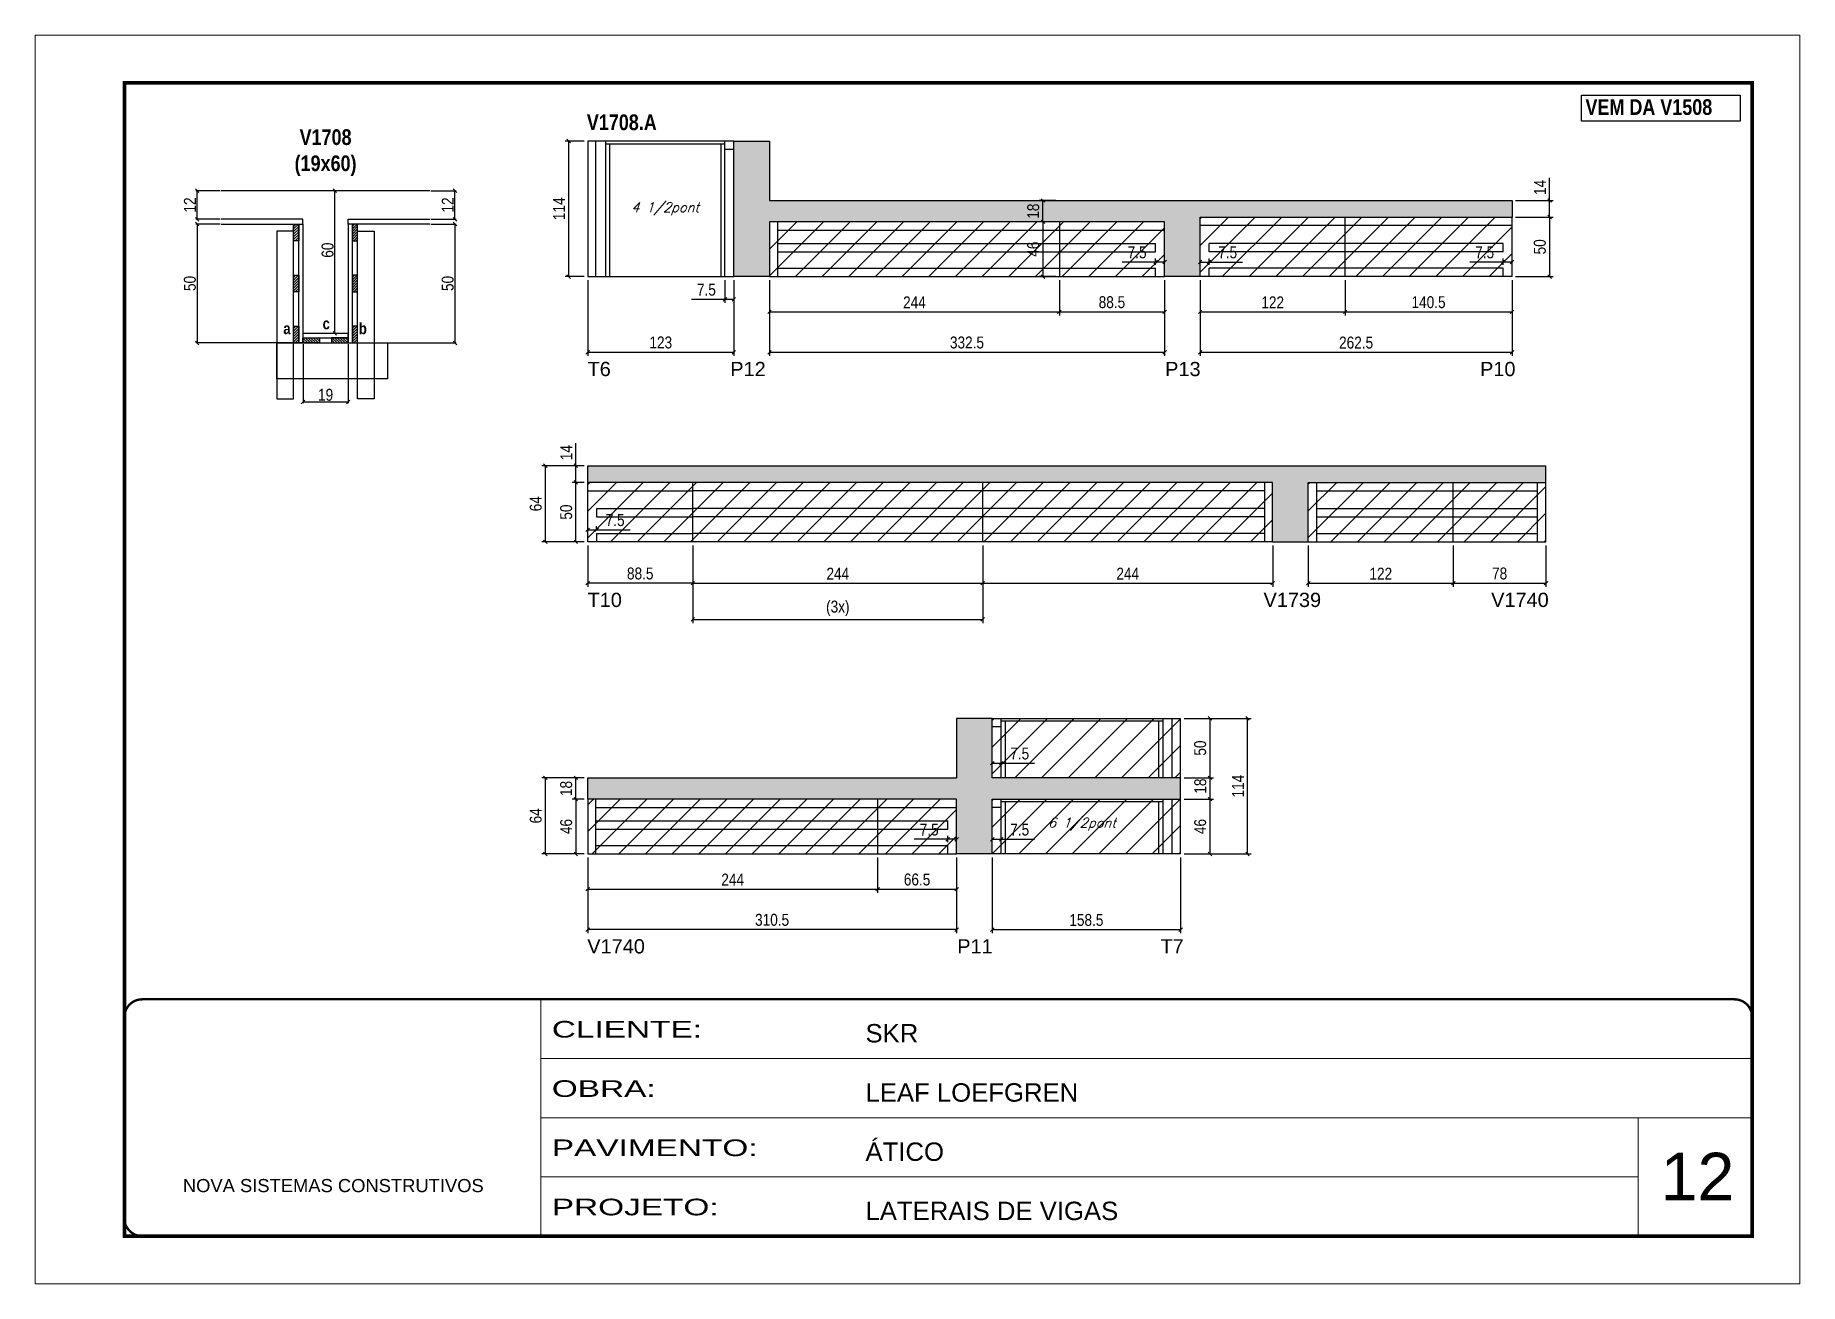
# Model space of a CAD drawing. Extents: x 3309 to 10008, y -2522 to 14608.
# Drawn here: x 8078 to 9563, y 11261 to 12311 of the extents above; entities that cross this region are included whole.
import ezdxf

# ---------------------------------------------------------------- set-up
doc = ezdxf.new("R2010")
doc.units = 0
doc.linetypes.add('CONTINUO', pattern=[0])
doc.linetypes.add('DASHED', pattern=[0.75, 0.5, -0.25])
for name, color, linetype in [('5', 5, 'Continuous'), ('COTA', 241, 'Continuous'), ('detalhes', 4, 'Continuous'), ('NOMENCLATURA', 7, 'Continuous'), ('Painéis', 200, 'Continuous'), ('SARR_2.2x7', 40, 'Continuous'), ('SARR_3.5x7', 81, 'Continuous'), ('texto', 7, 'Continuous')]:
    doc.layers.add(name, color=color, linetype=linetype)
for name, color, linetype, lineweight in [('CARIMBO', 255, 'Continuous', 9), ('CONCRETO', 251, 'Continuous', 25), ('Folhas', 255, 'Continuous', 9), ('Hachura', 251, 'Continuous', 9), ('SARRAFO DE PRESSAO', 251, 'DASHED', 9)]:
    doc.layers.add(name, color=color, linetype=linetype, lineweight=lineweight)
doc.styles.add('ARIAL', font='arial.ttf')
doc.styles.add('COTA TECNICA', font='techl___.ttf', dxfattribs={"height": 10})
doc.styles.add('COTA TECNICA 2X', font='techl___.ttf', dxfattribs={"height": 10})
doc.styles.add('Romans', font='romans.shx')
doc.styles.get("Standard").update_dxf_attribs({"font": 'arial.ttf'})
doc.styles.add('TECNICA', font='techb___.ttf', dxfattribs={"height": 10})
doc.styles.add('Tecnologia', font='')
doc.styles.get('Tecnologia').set_extended_font_data('Forgotten Futurist')
doc.dimstyles.new('PAINEL', dxfattribs={"dimtxt": 10, "dimasz": 3, "dimexe": 3, "dimexo": 3, "dimgap": 3, "dimtad": 1, "dimdec": 1, "dimzin": 12, "dimdsep": 46, "dimtxsty": 'COTA TECNICA', "dimblk1": 'OBLIQUE', "dimblk2": 'OBLIQUE', "dimsah": 1, "dimcen": 0.9, "dimclrd": 4, "dimclre": 4, "dimclrt": 240, "dimadec": 1, "dimazin": 3, "dimtfac": 1, "dimtdec": 1, "dimtmove": 0, "dimatfit": 3, "dimfxl": 1, "dimtolj": 1, "dimtzin": 12, "dimarcsym": 0})
doc.dimstyles.new('SECAO', dxfattribs={"dimscale": 0.333333, "dimtxt": 5, "dimasz": 9, "dimexe": 3, "dimexo": 3, "dimgap": 3, "dimtad": 1, "dimdec": 1, "dimlfac": 0.5, "dimzin": 12, "dimdsep": 46, "dimtxsty": 'COTA TECNICA 2X', "dimblk1": 'OBLIQUE', "dimblk2": 'OBLIQUE', "dimsah": 1, "dimcen": 0.9, "dimclrd": 4, "dimclre": 4, "dimclrt": 240, "dimadec": 1, "dimazin": 3, "dimtfac": 1, "dimtdec": 1, "dimtmove": 0, "dimatfit": 3, "dimfxl": 1, "dimtolj": 1, "dimtzin": 12, "dimarcsym": 0})
pattern_1 = [(135, (41538.6903, -111460.2027), (-1.122532015, -1.122532015), [])]
pattern_2 = [(45, (-115217.018, -21083.5717), (-1.122532015, 1.122532015), [])]
pattern_3 = [(45, (-115217.018, -21169.5717), (-1.122532015, 1.122532015), [])]

msp = doc.modelspace()

# ---------------------------------------------------------------- texts
at = {"layer": '5', "linetype": 'Continuous'}
for s, p in [('T6', (8542.67, 12024.04)), ('P12', (8662.81, 12024.04)), ('P13', (9028.83, 12024.04)), ('P10', (9293.82, 12024.04)), ('T10', (8542.67, 11829.85)), ('V1739', (9111.6, 11829.85)), ('V1740', (9303.16, 11829.85)), ('V1740', (8542.45, 11538.45)), ('P11', (8853.83, 11538.45)), ('T7', (9024.89, 11538.45))]:
    msp.add_text(s, height=12, rotation=0.00004, dxfattribs=at).set_placement(p)
at = {"layer": 'CARIMBO', "style": 'ARIAL'}
msp.add_text('12', height=40, dxfattribs=at).set_placement((9445.73, 11330.85))
at = {"layer": 'detalhes', "style": 'TECNICA'}
for s, p in [('a', (8286.63, 12059.33)), ('c', (8319.7, 12063.44)), ('b', (8350.19, 12059.32))]:
    msp.add_text(s, height=9.6, dxfattribs=at).set_placement(p)
at = {"layer": 'NOMENCLATURA', "style": 'TECNICA'}
for s, p in [('VEM DA V1508', (9382.54, 12243.76)), ('V1708.A', (8542.07, 12230.95))]:
    msp.add_text(s, height=13.2, dxfattribs=at).set_placement(p)
at = {"layer": 'NOMENCLATURA', "insert": (8322.18, 12231.66), "char_height": 13.2, "attachment_point": 2, "style": 'TECNICA'}
msp.add_mtext_dynamic_manual_height_columns('V1708\\P(19x60)', width=300.2766, gutter_width=1, heights=[0], dxfattribs=at)
at = {"layer": 'texto', "color": 2, "char_height": 8, "attachment_point": 5, "style": 'Romans'}
for s, insert in [('{\\Q19;\\C256;4 1/2pont}', (8608.03, 12164.76)), ('{\\Q19;\\C256;6 1/2pont}', (8958.78, 11647.18))]:
    msp.add_mtext(s, dxfattribs=dict(at, insert=insert))

# ---------------------------------------------------------------- blocks, each defined once
blk = doc.blocks.new('9999999999')
at = {"color": 30, "linetype": 'CONTINUO'}
for p, q in [((98564.6, 34230.2), (98564.6, 34429.4)), ((98564.6, 34379.6), (99584, 34379.6)), ((98564.6, 34329.8), (99488, 34329.8)), ((99584, 34329.8), (99488, 34329.8)), ((99488, 34329.8), (99488, 34230.2)), ((98564.6, 34280), (99488, 34280))]:
    blk.add_line(p, q, dxfattribs=at)
at = {"color": 30, "linetype": 'CONTINUO', "const_width": 2}
blk.add_lwpolyline([(99584, 34230.2), (99584, 34414.4, 0.414214), (99569, 34429.4), (98229, 34429.4, 0.414214), (98214, 34414.4), (98214, 34245.2, 0.414214), (98229, 34230.2), (99584, 34230.2)], format="xyb", dxfattribs=at)
at = {"layer": 'Folhas'}
blk.add_lwpolyline([(98139, 34190.2), (99624, 34190.2), (99624, 35240.2), (98139, 35240.2)], close=True, dxfattribs=at)
at = {"layer": 'Folhas', "color": 30, "const_width": 3}
blk.add_lwpolyline([(98214, 34230.2), (99584, 34230.2), (99584, 35200.2), (98214, 35200.2)], close=True, dxfattribs=at)
at = {"color": 7, "linetype": 'Continuous', "ltscale": 5, "style": 'ARIAL'}
for s, height, p in [('SKR', 15.48, (98837.7, 34393.1)), ('LEAF LOEFGREN', 15.483, (98837.7, 34343.3)), ('ÁTICO', 15.48, (98837.7, 34293.5)), ('NOVA SISTEMAS CONSTRUTIVOS', 11.059, (98263.2, 34267.2)), ('LATERAIS DE VIGAS', 15.483, (98837.7, 34243.7))]:
    blk.add_text(s, height=height, dxfattribs=at).set_placement(p)
at = {"layer": 'Folhas', "color": 7, "style": 'Tecnologia', "width": 1.5}
for s, p in [('CLIENTE:', (98573.7, 34397.2)), ('OBRA:', (98573.7, 34347.3)), ('PAVIMENTO:', (98573.7, 34297.5)), ('PROJETO:', (98573.7, 34247.7))]:
    blk.add_text(s, height=14, dxfattribs=at).set_placement(p)
blk = doc.blocks.new('_Oblique')
at = {"color": 0, "linetype": 'ByBlock', "lineweight": -2}
blk.add_line((-0.5, -0.5), (0.5, 0.5), dxfattribs=at)
blk = doc.blocks.new('*D2675')
at = {"layer": 'COTA', "color": 4, "lineweight": -2, "transparency": 16777216}
for p, q in [((8303.2, 12051), (8303.2, 12001.2)), ((8341.2, 12051), (8341.2, 12001.2)), ((8341.2, 12002.2), (8303.2, 12002.2))]:
    blk.add_line(p, q, dxfattribs=at)
at = {"layer": 'Defpoints', "color": 0, "transparency": 16777216}
for p in [(8303.2, 12052), (8341.2, 12052), (8303.2, 12002.2)]:
    blk.add_point(p, dxfattribs=at)
at = {"layer": 'COTA', "color": 4, "lineweight": -2, "transparency": 16777216, "xscale": 3, "yscale": 3, "zscale": 3, "rotation": 180}
blk.add_blockref('_Oblique', (8303.2, 12002.2), dxfattribs=at)
at = {"layer": 'COTA', "color": 4, "lineweight": -2, "transparency": 16777216, "xscale": 3, "yscale": 3, "zscale": 3}
blk.add_blockref('_Oblique', (8341.2, 12002.2), dxfattribs=at)
at = {"layer": 'COTA', "color": 240, "transparency": 16777216, "insert": (8322.2, 12008.3), "char_height": 10, "attachment_point": 5, "style": 'COTA TECNICA 2X'}
blk.add_mtext('\\A1;19', dxfattribs=at)
blk = doc.blocks.new('*D2676')
at = {"layer": 'COTA', "color": 4, "lineweight": -2, "transparency": 16777216}
for p, q in [((8233.5, 12152), (8213.1, 12152)), ((8214.1, 12152), (8214.1, 12052)), ((8294.2, 12052), (8213.1, 12052))]:
    blk.add_line(p, q, dxfattribs=at)
at = {"layer": 'Defpoints', "color": 0, "transparency": 16777216}
for p in [(8234.5, 12152), (8214.1, 12052), (8295.2, 12052, 0)]:
    blk.add_point(p, dxfattribs=at)
at = {"layer": 'COTA', "color": 4, "lineweight": -2, "transparency": 16777216, "xscale": 3, "yscale": 3, "zscale": 3}
for p, rotation in [((8214.1, 12152), 90), ((8214.1, 12052), 270)]:
    blk.add_blockref('_Oblique', p, dxfattribs=dict(at, rotation=rotation))
at = {"layer": 'COTA', "color": 240, "transparency": 16777216, "insert": (8208, 12102), "char_height": 10, "attachment_point": 5, "rotation": 90, "style": 'COTA TECNICA 2X'}
blk.add_mtext('\\A1;50', dxfattribs=at)
blk = doc.blocks.new('*D2677')
at = {"layer": 'COTA', "color": 4, "lineweight": -2, "transparency": 16777216}
for p, q in [((8410.9, 12152), (8432.1, 12152)), ((8431.1, 12152), (8431.1, 12052)), ((8350.2, 12052), (8432.1, 12052))]:
    blk.add_line(p, q, dxfattribs=at)
at = {"layer": 'Defpoints', "color": 0, "transparency": 16777216}
for p in [(8409.9, 12152), (8349.2, 12052, 0), (8431.1, 12052)]:
    blk.add_point(p, dxfattribs=at)
at = {"layer": 'COTA', "color": 4, "lineweight": -2, "transparency": 16777216, "xscale": 3, "yscale": 3, "zscale": 3}
for p, rotation in [((8431.1, 12152), 90), ((8431.1, 12052), 270)]:
    blk.add_blockref('_Oblique', p, dxfattribs=dict(at, rotation=rotation))
at = {"layer": 'COTA', "color": 240, "transparency": 16777216, "insert": (8425, 12102), "char_height": 10, "attachment_point": 5, "rotation": 90, "style": 'COTA TECNICA 2X'}
blk.add_mtext('\\A1;50', dxfattribs=at)
blk = doc.blocks.new('*D2678')
at = {"layer": 'COTA', "color": 4, "lineweight": -2, "transparency": 16777216}
for p, q in [((8340.2, 12180), (8329, 12180)), ((8330, 12060), (8330, 12180)), ((8340.2, 12060), (8329, 12060))]:
    blk.add_line(p, q, dxfattribs=at)
at = {"layer": 'Defpoints', "color": 0, "transparency": 16777216}
for p in [(8330, 12180), (8341.2, 12180), (8341.2, 12060)]:
    blk.add_point(p, dxfattribs=at)
at = {"layer": 'COTA', "color": 4, "lineweight": -2, "transparency": 16777216, "xscale": 3, "yscale": 3, "zscale": 3}
for p, rotation in [((8330, 12180), 90), ((8330, 12060), 270)]:
    blk.add_blockref('_Oblique', p, dxfattribs=dict(at, rotation=rotation))
at = {"layer": 'COTA', "color": 240, "transparency": 16777216, "insert": (8323.9, 12130), "char_height": 10, "attachment_point": 5, "rotation": 90, "style": 'COTA TECNICA 2X'}
blk.add_mtext('\\A1;60', dxfattribs=at)
blk = doc.blocks.new('*D2679')
at = {"layer": 'COTA', "color": 4, "lineweight": -2, "transparency": 16777216}
for p, q in [((8410.9, 12180), (8432.1, 12180)), ((8431.1, 12156), (8431.1, 12180)), ((8410.9, 12156), (8432.1, 12156))]:
    blk.add_line(p, q, dxfattribs=at)
at = {"layer": 'Defpoints', "color": 0, "transparency": 16777216}
for p in [(8409.9, 12180), (8431.1, 12180), (8409.9, 12156)]:
    blk.add_point(p, dxfattribs=at)
at = {"layer": 'COTA', "color": 4, "lineweight": -2, "transparency": 16777216, "xscale": 3, "yscale": 3, "zscale": 3}
for p, rotation in [((8431.1, 12180), 90), ((8431.1, 12156), 270)]:
    blk.add_blockref('_Oblique', p, dxfattribs=dict(at, rotation=rotation))
at = {"layer": 'COTA', "color": 240, "transparency": 16777216, "insert": (8425, 12168), "char_height": 10, "attachment_point": 5, "rotation": 90, "style": 'COTA TECNICA 2X'}
blk.add_mtext('\\A1;12', dxfattribs=at)
blk = doc.blocks.new('*D2689')
at = {"layer": 'COTA', "color": 4, "lineweight": -2, "transparency": 16777216}
for p, q in [((8233.5, 12180), (8213.1, 12180)), ((8214.1, 12156), (8214.1, 12180)), ((8233.5, 12156), (8213.1, 12156))]:
    blk.add_line(p, q, dxfattribs=at)
at = {"layer": 'Defpoints', "color": 0, "transparency": 16777216}
for p in [(8214.1, 12180), (8234.5, 12180), (8234.5, 12156)]:
    blk.add_point(p, dxfattribs=at)
at = {"layer": 'COTA', "color": 4, "lineweight": -2, "transparency": 16777216, "xscale": 3, "yscale": 3, "zscale": 3}
for p, rotation in [((8214.1, 12180), 90), ((8214.1, 12156), 270)]:
    blk.add_blockref('_Oblique', p, dxfattribs=dict(at, rotation=rotation))
at = {"layer": 'COTA', "color": 240, "transparency": 16777216, "insert": (8208, 12168), "char_height": 10, "attachment_point": 5, "rotation": 90, "style": 'COTA TECNICA 2X'}
blk.add_mtext('\\A1;12', dxfattribs=at)
blk = doc.blocks.new('*D2690')
at = {"layer": 'COTA', "color": 4, "lineweight": -2, "transparency": 16777216}
for p, q in [((8542.8, 12104.8), (8542.8, 12041)), ((8665.8, 12104.8), (8665.8, 12041)), ((8665.8, 12044), (8542.8, 12044))]:
    blk.add_line(p, q, dxfattribs=at)
at = {"layer": 'Defpoints', "color": 0, "transparency": 16777216}
for p in [(8542.8, 12107.8), (8665.8, 12107.8), (8542.8, 12044)]:
    blk.add_point(p, dxfattribs=at)
at = {"layer": 'COTA', "color": 4, "lineweight": -2, "transparency": 16777216, "xscale": 3, "yscale": 3, "zscale": 3, "rotation": 180}
blk.add_blockref('_Oblique', (8542.8, 12044), dxfattribs=at)
at = {"layer": 'COTA', "color": 4, "lineweight": -2, "transparency": 16777216, "xscale": 3, "yscale": 3, "zscale": 3}
blk.add_blockref('_Oblique', (8665.8, 12044), dxfattribs=at)
at = {"layer": 'COTA', "color": 240, "transparency": 16777216, "insert": (8604.3, 12052.3), "char_height": 10, "attachment_point": 5, "style": 'COTA TECNICA'}
blk.add_mtext('\\A1;123', dxfattribs=at)
blk = doc.blocks.new('*D2691')
at = {"layer": 'COTA', "color": 4, "lineweight": -2, "transparency": 16777216}
for p, q in [((8539.8, 12221.8), (8523.8, 12221.8)), ((8526.8, 12107.8), (8526.8, 12221.8)), ((8539.8, 12107.8), (8523.8, 12107.8))]:
    blk.add_line(p, q, dxfattribs=at)
at = {"layer": 'Defpoints', "color": 0, "transparency": 16777216}
for p in [(8526.8, 12221.8), (8542.8, 12221.8), (8542.8, 12107.8)]:
    blk.add_point(p, dxfattribs=at)
at = {"layer": 'COTA', "color": 4, "lineweight": -2, "transparency": 16777216, "xscale": 3, "yscale": 3, "zscale": 3}
for p, rotation in [((8526.8, 12221.8), 90), ((8526.8, 12107.8), 270)]:
    blk.add_blockref('_Oblique', p, dxfattribs=dict(at, rotation=rotation))
at = {"layer": 'COTA', "color": 240, "transparency": 16777216, "insert": (8518.7, 12164.8), "char_height": 10, "attachment_point": 5, "rotation": 90, "style": 'COTA TECNICA'}
blk.add_mtext('\\A1;114', dxfattribs=at)
blk = doc.blocks.new('*D2692')
at = {"layer": 'COTA', "color": 4, "lineweight": -2, "transparency": 16777216}
for p, q in [((8695.8, 12104.8), (8695.8, 12041)), ((9028.3, 12104.8), (9028.3, 12041)), ((9028.3, 12044), (8695.8, 12044))]:
    blk.add_line(p, q, dxfattribs=at)
at = {"layer": 'Defpoints', "color": 0, "transparency": 16777216}
for p in [(8695.8, 12107.8), (9028.3, 12107.8), (8695.8, 12044)]:
    blk.add_point(p, dxfattribs=at)
at = {"layer": 'COTA', "color": 4, "lineweight": -2, "transparency": 16777216, "xscale": 3, "yscale": 3, "zscale": 3, "rotation": 180}
blk.add_blockref('_Oblique', (8695.8, 12044), dxfattribs=at)
at = {"layer": 'COTA', "color": 4, "lineweight": -2, "transparency": 16777216, "xscale": 3, "yscale": 3, "zscale": 3}
blk.add_blockref('_Oblique', (9028.3, 12044), dxfattribs=at)
at = {"layer": 'COTA', "color": 240, "transparency": 16777216, "insert": (8862, 12052.3), "char_height": 10, "attachment_point": 5, "style": 'COTA TECNICA'}
blk.add_mtext('\\A1;332.5', dxfattribs=at)
blk = doc.blocks.new('*D2693')
at = {"layer": 'COTA', "color": 4, "lineweight": -2, "transparency": 16777216}
for p, q in [((8695.8, 12104.8), (8695.8, 12075.1)), ((8939.8, 12104.8), (8939.8, 12075.1)), ((8695.8, 12078.1), (8939.8, 12078.1))]:
    blk.add_line(p, q, dxfattribs=at)
at = {"layer": 'Defpoints', "color": 0, "transparency": 16777216}
for p in [(8695.8, 12107.8), (8939.8, 12107.8), (8939.8, 12078.1)]:
    blk.add_point(p, dxfattribs=at)
at = {"layer": 'COTA', "color": 4, "lineweight": -2, "transparency": 16777216, "xscale": 3, "yscale": 3, "zscale": 3, "rotation": 180}
blk.add_blockref('_Oblique', (8695.8, 12078.1), dxfattribs=at)
at = {"layer": 'COTA', "color": 4, "lineweight": -2, "transparency": 16777216, "xscale": 3, "yscale": 3, "zscale": 3}
blk.add_blockref('_Oblique', (8939.8, 12078.1), dxfattribs=at)
at = {"layer": 'COTA', "color": 240, "transparency": 16777216, "insert": (8817.8, 12086.1), "char_height": 10, "attachment_point": 5, "style": 'COTA TECNICA'}
blk.add_mtext('\\A1;244', dxfattribs=at)
blk = doc.blocks.new('*D2694')
at = {"layer": 'COTA', "color": 4, "lineweight": -2, "transparency": 16777216}
for p, q in [((8939.8, 12104.8), (8939.8, 12075.1)), ((9028.3, 12104.8), (9028.3, 12075.1)), ((8939.8, 12078.1), (9028.3, 12078.1))]:
    blk.add_line(p, q, dxfattribs=at)
at = {"layer": 'Defpoints', "color": 0, "transparency": 16777216}
for p in [(8939.8, 12107.8), (9028.3, 12107.8), (9028.3, 12078.1)]:
    blk.add_point(p, dxfattribs=at)
at = {"layer": 'COTA', "color": 4, "lineweight": -2, "transparency": 16777216, "xscale": 3, "yscale": 3, "zscale": 3, "rotation": 180}
blk.add_blockref('_Oblique', (8939.8, 12078.1), dxfattribs=at)
at = {"layer": 'COTA', "color": 4, "lineweight": -2, "transparency": 16777216, "xscale": 3, "yscale": 3, "zscale": 3}
blk.add_blockref('_Oblique', (9028.3, 12078.1), dxfattribs=at)
at = {"layer": 'COTA', "color": 240, "transparency": 16777216, "insert": (8984, 12086.2), "char_height": 10, "attachment_point": 5, "style": 'COTA TECNICA'}
blk.add_mtext('\\A1;88.5', dxfattribs=at)
blk = doc.blocks.new('*D2695')
at = {"layer": 'COTA', "color": 4, "lineweight": -2, "transparency": 16777216}
for p, q in [((9058.3, 12104.8), (9058.3, 12041)), ((9320.8, 12104.8), (9320.8, 12041)), ((9320.8, 12044), (9058.3, 12044))]:
    blk.add_line(p, q, dxfattribs=at)
at = {"layer": 'Defpoints', "color": 0, "transparency": 16777216}
for p in [(9058.3, 12107.8), (9320.8, 12107.8), (9058.3, 12044)]:
    blk.add_point(p, dxfattribs=at)
at = {"layer": 'COTA', "color": 4, "lineweight": -2, "transparency": 16777216, "xscale": 3, "yscale": 3, "zscale": 3, "rotation": 180}
blk.add_blockref('_Oblique', (9058.3, 12044), dxfattribs=at)
at = {"layer": 'COTA', "color": 4, "lineweight": -2, "transparency": 16777216, "xscale": 3, "yscale": 3, "zscale": 3}
blk.add_blockref('_Oblique', (9320.8, 12044), dxfattribs=at)
at = {"layer": 'COTA', "color": 240, "transparency": 16777216, "insert": (9189.5, 12052.2), "char_height": 10, "attachment_point": 5, "style": 'COTA TECNICA'}
blk.add_mtext('\\A1;262.5', dxfattribs=at)
blk = doc.blocks.new('*D2696')
at = {"layer": 'COTA', "color": 4, "lineweight": -2, "transparency": 16777216}
for p, q in [((9058.3, 12104.8), (9058.3, 12075.1)), ((9180.3, 12104.8), (9180.3, 12075.1)), ((9058.3, 12078.1), (9180.3, 12078.1))]:
    blk.add_line(p, q, dxfattribs=at)
at = {"layer": 'Defpoints', "color": 0, "transparency": 16777216}
for p in [(9058.3, 12107.8), (9180.3, 12107.8), (9180.3, 12078.1)]:
    blk.add_point(p, dxfattribs=at)
at = {"layer": 'COTA', "color": 4, "lineweight": -2, "transparency": 16777216, "xscale": 3, "yscale": 3, "zscale": 3, "rotation": 180}
blk.add_blockref('_Oblique', (9058.3, 12078.1), dxfattribs=at)
at = {"layer": 'COTA', "color": 4, "lineweight": -2, "transparency": 16777216, "xscale": 3, "yscale": 3, "zscale": 3}
blk.add_blockref('_Oblique', (9180.3, 12078.1), dxfattribs=at)
at = {"layer": 'COTA', "color": 240, "transparency": 16777216, "insert": (9119.3, 12086.1), "char_height": 10, "attachment_point": 5, "style": 'COTA TECNICA'}
blk.add_mtext('\\A1;122', dxfattribs=at)
blk = doc.blocks.new('*D2697')
at = {"layer": 'COTA', "color": 4, "lineweight": -2, "transparency": 16777216}
for p, q in [((9180.3, 12104.8), (9180.3, 12075.1)), ((9320.8, 12104.8), (9320.8, 12075.1)), ((9180.3, 12078.1), (9320.8, 12078.1))]:
    blk.add_line(p, q, dxfattribs=at)
at = {"layer": 'Defpoints', "color": 0, "transparency": 16777216}
for p in [(9180.3, 12107.8), (9320.8, 12107.8), (9320.8, 12078.1)]:
    blk.add_point(p, dxfattribs=at)
at = {"layer": 'COTA', "color": 4, "lineweight": -2, "transparency": 16777216, "xscale": 3, "yscale": 3, "zscale": 3, "rotation": 180}
blk.add_blockref('_Oblique', (9180.3, 12078.1), dxfattribs=at)
at = {"layer": 'COTA', "color": 4, "lineweight": -2, "transparency": 16777216, "xscale": 3, "yscale": 3, "zscale": 3}
blk.add_blockref('_Oblique', (9320.8, 12078.1), dxfattribs=at)
at = {"layer": 'COTA', "color": 240, "transparency": 16777216, "insert": (9250.5, 12086.2), "char_height": 10, "attachment_point": 5, "style": 'COTA TECNICA'}
blk.add_mtext('\\A1;140.5', dxfattribs=at)
blk = doc.blocks.new('*D2698')
at = {"layer": 'COTA', "color": 4, "lineweight": -2, "transparency": 16777216}
for p, q in [((9323.8, 12157.8), (9355.4, 12157.8)), ((9352.4, 12157.8), (9352.4, 12107.8)), ((9323.8, 12107.8), (9355.4, 12107.8))]:
    blk.add_line(p, q, dxfattribs=at)
at = {"layer": 'Defpoints', "color": 0, "transparency": 16777216}
for p in [(9320.8, 12157.8), (9320.8, 12107.8), (9352.4, 12107.8)]:
    blk.add_point(p, dxfattribs=at)
at = {"layer": 'COTA', "color": 4, "lineweight": -2, "transparency": 16777216, "xscale": 3, "yscale": 3, "zscale": 3}
for p, rotation in [((9352.4, 12157.8), 90), ((9352.4, 12107.8), 270)]:
    blk.add_blockref('_Oblique', p, dxfattribs=dict(at, rotation=rotation))
at = {"layer": 'COTA', "color": 240, "transparency": 16777216, "insert": (9344.2, 12132.8), "char_height": 10, "attachment_point": 5, "rotation": 90, "style": 'COTA TECNICA'}
blk.add_mtext('\\A1;50', dxfattribs=at)
blk = doc.blocks.new('*D2699')
at = {"layer": 'COTA', "color": 4, "lineweight": -2, "transparency": 16777216}
for p, q in [((9352.4, 12171.8), (9352.4, 12190.9)), ((9323.8, 12171.8), (9355.4, 12171.8)), ((9352.4, 12157.8), (9352.4, 12171.8)), ((9323.8, 12157.8), (9355.4, 12157.8))]:
    blk.add_line(p, q, dxfattribs=at)
at = {"layer": 'Defpoints', "color": 0, "transparency": 16777216}
for p in [(9320.8, 12171.8), (9352.4, 12171.8), (9320.8, 12157.8)]:
    blk.add_point(p, dxfattribs=at)
at = {"layer": 'COTA', "color": 4, "lineweight": -2, "transparency": 16777216, "xscale": 3, "yscale": 3, "zscale": 3}
for p, rotation in [((9352.4, 12171.8), 90), ((9352.4, 12157.8), 270)]:
    blk.add_blockref('_Oblique', p, dxfattribs=dict(at, rotation=rotation))
at = {"layer": 'COTA', "color": 240, "transparency": 16777216, "insert": (9344.3, 12182.8), "char_height": 10, "attachment_point": 5, "rotation": 90, "style": 'COTA TECNICA'}
blk.add_mtext('\\A1;14', dxfattribs=at)
blk = doc.blocks.new('*D2680')
at = {"layer": 'COTA', "color": 4, "lineweight": -2, "transparency": 16777216}
for p, q in [((9313.3, 12120), (9285.1, 12120)), ((9313.3, 12117.8), (9313.3, 12123)), ((9320.8, 12120), (9313.3, 12120)), ((9320.8, 12117.8), (9320.8, 12123))]:
    blk.add_line(p, q, dxfattribs=at)
at = {"layer": 'Defpoints', "color": 0, "transparency": 16777216}
for p in [(9313.3, 12120), (9313.3, 12114.8), (9320.8, 12114.8)]:
    blk.add_point(p, dxfattribs=at)
at = {"layer": 'COTA', "color": 4, "lineweight": -2, "transparency": 16777216, "xscale": 3, "yscale": 3, "zscale": 3, "rotation": 180}
blk.add_blockref('_Oblique', (9313.3, 12120), dxfattribs=at)
at = {"layer": 'COTA', "color": 4, "lineweight": -2, "transparency": 16777216, "xscale": 3, "yscale": 3, "zscale": 3}
blk.add_blockref('_Oblique', (9320.8, 12120), dxfattribs=at)
at = {"layer": 'COTA', "color": 240, "transparency": 16777216, "insert": (9297.7, 12128.1), "char_height": 10, "attachment_point": 5, "style": 'COTA TECNICA'}
blk.add_mtext('\\A1;7.5', dxfattribs=at)
blk = doc.blocks.new('*D2681')
at = {"layer": 'COTA', "color": 4, "lineweight": -2, "transparency": 16777216}
for p, q in [((9020.8, 12120), (8992.6, 12120)), ((9020.8, 12117.8), (9020.8, 12123)), ((9028.3, 12120), (9020.8, 12120)), ((9028.3, 12117.8), (9028.3, 12123))]:
    blk.add_line(p, q, dxfattribs=at)
at = {"layer": 'Defpoints', "color": 0, "transparency": 16777216}
for p in [(9020.8, 12120), (9020.8, 12114.8), (9028.3, 12114.8)]:
    blk.add_point(p, dxfattribs=at)
at = {"layer": 'COTA', "color": 4, "lineweight": -2, "transparency": 16777216, "xscale": 3, "yscale": 3, "zscale": 3, "rotation": 180}
blk.add_blockref('_Oblique', (9020.8, 12120), dxfattribs=at)
at = {"layer": 'COTA', "color": 4, "lineweight": -2, "transparency": 16777216, "xscale": 3, "yscale": 3, "zscale": 3}
blk.add_blockref('_Oblique', (9028.3, 12120), dxfattribs=at)
at = {"layer": 'COTA', "color": 240, "transparency": 16777216, "insert": (9005.2, 12128.1), "char_height": 10, "attachment_point": 5, "style": 'COTA TECNICA'}
blk.add_mtext('\\A1;7.5', dxfattribs=at)
blk = doc.blocks.new('*D2682')
at = {"layer": 'COTA', "color": 4, "lineweight": -2, "transparency": 16777216}
for p, q in [((9058.3, 12117.8), (9058.3, 12123)), ((9058.3, 12120), (9065.8, 12120)), ((9065.8, 12117.8), (9065.8, 12123)), ((9065.8, 12120), (9093.9, 12120))]:
    blk.add_line(p, q, dxfattribs=at)
at = {"layer": 'Defpoints', "color": 0, "transparency": 16777216}
for p in [(9065.8, 12120), (9058.3, 12114.8), (9065.8, 12114.8)]:
    blk.add_point(p, dxfattribs=at)
at = {"layer": 'COTA', "color": 4, "lineweight": -2, "transparency": 16777216, "xscale": 3, "yscale": 3, "zscale": 3, "rotation": 180}
blk.add_blockref('_Oblique', (9058.3, 12120), dxfattribs=at)
at = {"layer": 'COTA', "color": 4, "lineweight": -2, "transparency": 16777216, "xscale": 3, "yscale": 3, "zscale": 3}
blk.add_blockref('_Oblique', (9065.8, 12120), dxfattribs=at)
at = {"layer": 'COTA', "color": 240, "transparency": 16777216, "insert": (9081.4, 12128.1), "char_height": 10, "attachment_point": 5, "style": 'COTA TECNICA'}
blk.add_mtext('\\A1;7.5', dxfattribs=at)
blk = doc.blocks.new('*D2685')
at = {"layer": 'COTA', "color": 4, "linetype": 'ByBlock', "lineweight": -2, "transparency": 16777216}
for p, q in [((8542.8, 11881.7), (8542.8, 11846.9)), ((8631.3, 11881.7), (8631.3, 11846.9)), ((8631.3, 11849.9), (8542.8, 11849.9))]:
    blk.add_line(p, q, dxfattribs=at)
at = {"layer": 'Defpoints', "color": 0, "linetype": 'ByBlock', "transparency": 16777216}
for p in [(8542.8, 11884.7), (8631.3, 11884.7), (8542.8, 11849.9)]:
    blk.add_point(p, dxfattribs=at)
at = {"layer": 'COTA', "color": 4, "linetype": 'ByBlock', "lineweight": -2, "transparency": 16777216, "xscale": 3, "yscale": 3, "zscale": 3, "rotation": 180}
blk.add_blockref('_Oblique', (8542.8, 11849.9), dxfattribs=at)
at = {"layer": 'COTA', "color": 4, "linetype": 'ByBlock', "lineweight": -2, "transparency": 16777216, "xscale": 3, "yscale": 3, "zscale": 3}
blk.add_blockref('_Oblique', (8631.3, 11849.9), dxfattribs=at)
at = {"layer": 'COTA', "color": 240, "linetype": 'ByBlock', "transparency": 16777216, "insert": (8587, 11858), "char_height": 10, "attachment_point": 5, "style": 'COTA TECNICA'}
blk.add_mtext('\\A1;88.5', dxfattribs=at)
blk = doc.blocks.new('*D2686')
at = {"layer": 'COTA', "color": 4, "lineweight": -2, "transparency": 16777216}
for p, q in [((8631.3, 11881.7), (8631.3, 11846.9)), ((8875.3, 11881.7), (8875.3, 11846.9)), ((8631.3, 11849.9), (8875.3, 11849.9))]:
    blk.add_line(p, q, dxfattribs=at)
at = {"layer": 'Defpoints', "color": 0, "transparency": 16777216}
for p in [(8631.3, 11884.7, 0), (8875.3, 11884.7, 0), (8875.3, 11849.9)]:
    blk.add_point(p, dxfattribs=at)
at = {"layer": 'COTA', "color": 4, "lineweight": -2, "transparency": 16777216, "xscale": 3, "yscale": 3, "zscale": 3, "rotation": 180}
blk.add_blockref('_Oblique', (8631.3, 11849.9), dxfattribs=at)
at = {"layer": 'COTA', "color": 4, "lineweight": -2, "transparency": 16777216, "xscale": 3, "yscale": 3, "zscale": 3}
blk.add_blockref('_Oblique', (8875.3, 11849.9), dxfattribs=at)
at = {"layer": 'COTA', "color": 240, "transparency": 16777216, "insert": (8753.3, 11857.9), "char_height": 10, "attachment_point": 5, "style": 'COTA TECNICA'}
blk.add_mtext('\\A1;244', dxfattribs=at)
blk = doc.blocks.new('*D2687')
at = {"layer": 'COTA', "color": 4, "lineweight": -2, "transparency": 16777216}
for p, q in [((8875.3, 11881.7), (8875.3, 11846.9)), ((9119.3, 11881.7), (9119.3, 11846.9)), ((8875.3, 11849.9), (9119.3, 11849.9))]:
    blk.add_line(p, q, dxfattribs=at)
at = {"layer": 'Defpoints', "color": 0, "transparency": 16777216}
for p in [(8875.3, 11884.7, 0), (9119.3, 11884.7, 0), (9119.3, 11849.9)]:
    blk.add_point(p, dxfattribs=at)
at = {"layer": 'COTA', "color": 4, "lineweight": -2, "transparency": 16777216, "xscale": 3, "yscale": 3, "zscale": 3, "rotation": 180}
blk.add_blockref('_Oblique', (8875.3, 11849.9), dxfattribs=at)
at = {"layer": 'COTA', "color": 4, "lineweight": -2, "transparency": 16777216, "xscale": 3, "yscale": 3, "zscale": 3}
blk.add_blockref('_Oblique', (9119.3, 11849.9), dxfattribs=at)
at = {"layer": 'COTA', "color": 240, "transparency": 16777216, "insert": (8997.3, 11857.9), "char_height": 10, "attachment_point": 5, "style": 'COTA TECNICA'}
blk.add_mtext('\\A1;244', dxfattribs=at)
blk = doc.blocks.new('*D2707')
at = {"layer": 'COTA', "color": 4, "lineweight": -2, "transparency": 16777216}
for p, q in [((8539.8, 11934.7), (8529.8, 11934.7)), ((8532.8, 11884.7), (8532.8, 11934.7)), ((8539.8, 11884.7), (8529.8, 11884.7))]:
    blk.add_line(p, q, dxfattribs=at)
at = {"layer": 'Defpoints', "color": 0, "transparency": 16777216}
for p in [(8532.8, 11934.7), (8542.8, 11934.7), (8542.8, 11884.7)]:
    blk.add_point(p, dxfattribs=at)
at = {"layer": 'COTA', "color": 4, "lineweight": -2, "transparency": 16777216, "xscale": 3, "yscale": 3, "zscale": 3}
for p, rotation in [((8532.8, 11934.7), 90), ((8532.8, 11884.7), 270)]:
    blk.add_blockref('_Oblique', p, dxfattribs=dict(at, rotation=rotation))
at = {"layer": 'COTA', "color": 240, "transparency": 16777216, "insert": (8524.7, 11909.7), "char_height": 10, "attachment_point": 5, "rotation": 90, "style": 'COTA TECNICA'}
blk.add_mtext('\\A1;50', dxfattribs=at)
blk = doc.blocks.new('*D2708')
at = {"layer": 'COTA', "color": 4, "lineweight": -2, "transparency": 16777216}
for p, q in [((8532.8, 11948.7), (8532.8, 11967.8)), ((8539.8, 11948.7), (8529.8, 11948.7)), ((8532.8, 11934.7), (8532.8, 11948.7)), ((8539.8, 11934.7), (8529.8, 11934.7))]:
    blk.add_line(p, q, dxfattribs=at)
at = {"layer": 'Defpoints', "color": 0, "transparency": 16777216}
for p in [(8532.8, 11948.7), (8542.8, 11948.7), (8542.8, 11934.7)]:
    blk.add_point(p, dxfattribs=at)
at = {"layer": 'COTA', "color": 4, "lineweight": -2, "transparency": 16777216, "xscale": 3, "yscale": 3, "zscale": 3}
for p, rotation in [((8532.8, 11948.7), 90), ((8532.8, 11934.7), 270)]:
    blk.add_blockref('_Oblique', p, dxfattribs=dict(at, rotation=rotation))
at = {"layer": 'COTA', "color": 240, "transparency": 16777216, "insert": (8524.8, 11959.7), "char_height": 10, "attachment_point": 5, "rotation": 90, "style": 'COTA TECNICA'}
blk.add_mtext('\\A1;14', dxfattribs=at)
blk = doc.blocks.new('*D2709')
at = {"layer": 'COTA', "color": 4, "lineweight": -2, "transparency": 16777216}
for p, q in [((8539.8, 11948.7), (8504.2, 11948.7)), ((8507.2, 11884.7), (8507.2, 11948.7)), ((8539.8, 11884.7), (8504.2, 11884.7))]:
    blk.add_line(p, q, dxfattribs=at)
at = {"layer": 'Defpoints', "color": 0, "transparency": 16777216}
for p in [(8507.2, 11948.7), (8542.8, 11948.7), (8542.8, 11884.7)]:
    blk.add_point(p, dxfattribs=at)
at = {"layer": 'COTA', "color": 4, "lineweight": -2, "transparency": 16777216, "xscale": 3, "yscale": 3, "zscale": 3}
for p, rotation in [((8507.2, 11948.7), 90), ((8507.2, 11884.7), 270)]:
    blk.add_blockref('_Oblique', p, dxfattribs=dict(at, rotation=rotation))
at = {"layer": 'COTA', "color": 240, "transparency": 16777216, "insert": (8499.1, 11916.7), "char_height": 10, "attachment_point": 5, "rotation": 90, "style": 'COTA TECNICA'}
blk.add_mtext('\\A1;64', dxfattribs=at)
blk = doc.blocks.new('*D2710')
at = {"layer": 'COTA', "color": 4, "lineweight": -2, "transparency": 16777216}
for p, q in [((8631.3, 11881.7), (8631.3, 11816.4)), ((8875.3, 11881.7), (8875.3, 11816.4)), ((8631.3, 11819.4), (8875.3, 11819.4))]:
    blk.add_line(p, q, dxfattribs=at)
at = {"layer": 'Defpoints', "color": 0, "transparency": 16777216}
for p in [(8631.3, 11884.7), (8875.3, 11884.7), (8875.3, 11819.4)]:
    blk.add_point(p, dxfattribs=at)
at = {"layer": 'COTA', "color": 4, "lineweight": -2, "transparency": 16777216, "xscale": 3, "yscale": 3, "zscale": 3, "rotation": 180}
blk.add_blockref('_Oblique', (8631.3, 11819.4), dxfattribs=at)
at = {"layer": 'COTA', "color": 4, "lineweight": -2, "transparency": 16777216, "xscale": 3, "yscale": 3, "zscale": 3}
blk.add_blockref('_Oblique', (8875.3, 11819.4), dxfattribs=at)
at = {"layer": 'COTA', "color": 240, "transparency": 16777216, "insert": (8753.3, 11828.7), "char_height": 10, "attachment_point": 5, "style": 'COTA TECNICA'}
blk.add_mtext('\\A1;(3x)', dxfattribs=at)
blk = doc.blocks.new('*D2711')
at = {"layer": 'COTA', "color": 4, "lineweight": -2, "transparency": 16777216}
for p, q in [((8542.8, 11887.7), (8542.8, 11897.8)), ((8550.3, 11894.7), (8550.3, 11897.8)), ((8542.8, 11894.8), (8550.3, 11894.8)), ((8550.3, 11894.8), (8578.4, 11894.8))]:
    blk.add_line(p, q, dxfattribs=at)
at = {"layer": 'Defpoints', "color": 0, "transparency": 16777216}
for p in [(8542.8, 11884.7), (8550.3, 11894.8), (8550.3, 11891.7)]:
    blk.add_point(p, dxfattribs=at)
at = {"layer": 'COTA', "color": 4, "lineweight": -2, "transparency": 16777216, "xscale": 3, "yscale": 3, "zscale": 3, "rotation": 180}
blk.add_blockref('_Oblique', (8542.8, 11894.8), dxfattribs=at)
at = {"layer": 'COTA', "color": 4, "lineweight": -2, "transparency": 16777216, "xscale": 3, "yscale": 3, "zscale": 3}
blk.add_blockref('_Oblique', (8550.3, 11894.8), dxfattribs=at)
at = {"layer": 'COTA', "color": 240, "transparency": 16777216, "insert": (8565.9, 11902.9), "char_height": 10, "attachment_point": 5, "style": 'COTA TECNICA'}
blk.add_mtext('\\A1;7.5', dxfattribs=at)
blk = doc.blocks.new('*D2712')
at = {"layer": 'COTA', "color": 4, "lineweight": -2, "transparency": 16777216}
for p, q in [((9149.3, 11881.7), (9149.3, 11846.9)), ((9271.3, 11881.7), (9271.3, 11846.9)), ((9149.3, 11849.9), (9271.3, 11849.9))]:
    blk.add_line(p, q, dxfattribs=at)
at = {"layer": 'Defpoints', "color": 0, "transparency": 16777216}
for p in [(9149.3, 11884.7), (9271.3, 11884.7), (9271.3, 11849.9)]:
    blk.add_point(p, dxfattribs=at)
at = {"layer": 'COTA', "color": 4, "lineweight": -2, "transparency": 16777216, "xscale": 3, "yscale": 3, "zscale": 3, "rotation": 180}
blk.add_blockref('_Oblique', (9149.3, 11849.9), dxfattribs=at)
at = {"layer": 'COTA', "color": 4, "lineweight": -2, "transparency": 16777216, "xscale": 3, "yscale": 3, "zscale": 3}
blk.add_blockref('_Oblique', (9271.3, 11849.9), dxfattribs=at)
at = {"layer": 'COTA', "color": 240, "transparency": 16777216, "insert": (9210.3, 11857.9), "char_height": 10, "attachment_point": 5, "style": 'COTA TECNICA'}
blk.add_mtext('\\A1;122', dxfattribs=at)
blk = doc.blocks.new('*D2713')
at = {"layer": 'COTA', "color": 4, "lineweight": -2, "transparency": 16777216}
for p, q in [((9271.3, 11881.7), (9271.3, 11846.9)), ((9349.3, 11881.7), (9349.3, 11846.9)), ((9271.3, 11849.9), (9349.3, 11849.9))]:
    blk.add_line(p, q, dxfattribs=at)
at = {"layer": 'Defpoints', "color": 0, "transparency": 16777216}
for p in [(9271.3, 11884.7), (9349.3, 11884.7), (9349.3, 11849.9)]:
    blk.add_point(p, dxfattribs=at)
at = {"layer": 'COTA', "color": 4, "lineweight": -2, "transparency": 16777216, "xscale": 3, "yscale": 3, "zscale": 3, "rotation": 180}
blk.add_blockref('_Oblique', (9271.3, 11849.9), dxfattribs=at)
at = {"layer": 'COTA', "color": 4, "lineweight": -2, "transparency": 16777216, "xscale": 3, "yscale": 3, "zscale": 3}
blk.add_blockref('_Oblique', (9349.3, 11849.9), dxfattribs=at)
at = {"layer": 'COTA', "color": 240, "transparency": 16777216, "insert": (9310.3, 11858), "char_height": 10, "attachment_point": 5, "style": 'COTA TECNICA'}
blk.add_mtext('\\A1;78', dxfattribs=at)
blk = doc.blocks.new('*D2714')
at = {"layer": 'COTA', "color": 4, "lineweight": -2, "transparency": 16777216}
for p, q in [((8542.8, 11619.2), (8542.8, 11555.5)), ((8853.3, 11619.2), (8853.3, 11555.5)), ((8853.3, 11558.5), (8542.8, 11558.5))]:
    blk.add_line(p, q, dxfattribs=at)
at = {"layer": 'Defpoints', "color": 0, "transparency": 16777216}
for p in [(8542.8, 11622.2), (8853.3, 11622.2), (8542.8, 11558.5)]:
    blk.add_point(p, dxfattribs=at)
at = {"layer": 'COTA', "color": 4, "lineweight": -2, "transparency": 16777216, "xscale": 3, "yscale": 3, "zscale": 3, "rotation": 180}
blk.add_blockref('_Oblique', (8542.8, 11558.5), dxfattribs=at)
at = {"layer": 'COTA', "color": 4, "lineweight": -2, "transparency": 16777216, "xscale": 3, "yscale": 3, "zscale": 3}
blk.add_blockref('_Oblique', (8853.3, 11558.5), dxfattribs=at)
at = {"layer": 'COTA', "color": 240, "transparency": 16777216, "insert": (8698, 11566.7), "char_height": 10, "attachment_point": 5, "style": 'COTA TECNICA'}
blk.add_mtext('\\A1;310.5', dxfattribs=at)
blk = doc.blocks.new('*D2715')
at = {"layer": 'COTA', "color": 4, "lineweight": -2, "transparency": 16777216}
for p, q in [((8542.8, 11619.2), (8542.8, 11589.5)), ((8786.8, 11619.2), (8786.8, 11589.5)), ((8542.8, 11592.5), (8786.8, 11592.5))]:
    blk.add_line(p, q, dxfattribs=at)
at = {"layer": 'Defpoints', "color": 0, "transparency": 16777216}
for p in [(8542.8, 11622.2), (8786.8, 11622.2), (8786.8, 11592.5)]:
    blk.add_point(p, dxfattribs=at)
at = {"layer": 'COTA', "color": 4, "lineweight": -2, "transparency": 16777216, "xscale": 3, "yscale": 3, "zscale": 3, "rotation": 180}
blk.add_blockref('_Oblique', (8542.8, 11592.5), dxfattribs=at)
at = {"layer": 'COTA', "color": 4, "lineweight": -2, "transparency": 16777216, "xscale": 3, "yscale": 3, "zscale": 3}
blk.add_blockref('_Oblique', (8786.8, 11592.5), dxfattribs=at)
at = {"layer": 'COTA', "color": 240, "transparency": 16777216, "insert": (8664.8, 11600.6), "char_height": 10, "attachment_point": 5, "style": 'COTA TECNICA'}
blk.add_mtext('\\A1;244', dxfattribs=at)
blk = doc.blocks.new('*D2716')
at = {"layer": 'COTA', "color": 4, "lineweight": -2, "transparency": 16777216}
for p, q in [((8786.8, 11619.2), (8786.8, 11589.5)), ((8853.3, 11619.2), (8853.3, 11589.5)), ((8786.8, 11592.5), (8853.3, 11592.5))]:
    blk.add_line(p, q, dxfattribs=at)
at = {"layer": 'Defpoints', "color": 0, "transparency": 16777216}
for p in [(8786.8, 11622.2), (8853.3, 11622.2), (8853.3, 11592.5)]:
    blk.add_point(p, dxfattribs=at)
at = {"layer": 'COTA', "color": 4, "lineweight": -2, "transparency": 16777216, "xscale": 3, "yscale": 3, "zscale": 3, "rotation": 180}
blk.add_blockref('_Oblique', (8786.8, 11592.5), dxfattribs=at)
at = {"layer": 'COTA', "color": 4, "lineweight": -2, "transparency": 16777216, "xscale": 3, "yscale": 3, "zscale": 3}
blk.add_blockref('_Oblique', (8853.3, 11592.5), dxfattribs=at)
at = {"layer": 'COTA', "color": 240, "transparency": 16777216, "insert": (8820, 11600.6), "char_height": 10, "attachment_point": 5, "style": 'COTA TECNICA'}
blk.add_mtext('\\A1;66.5', dxfattribs=at)
blk = doc.blocks.new('*D2688')
at = {"layer": 'COTA', "color": 4, "lineweight": -2, "transparency": 16777216}
for p, q in [((8845.8, 11634.5), (8817.6, 11634.5)), ((8845.8, 11632.2), (8845.8, 11637.5)), ((8853.3, 11634.5), (8845.8, 11634.5)), ((8853.3, 11632.2), (8853.3, 11637.5))]:
    blk.add_line(p, q, dxfattribs=at)
at = {"layer": 'Defpoints', "color": 0, "transparency": 16777216}
for p in [(8845.8, 11634.5), (8845.8, 11629.2), (8853.3, 11629.2)]:
    blk.add_point(p, dxfattribs=at)
at = {"layer": 'COTA', "color": 4, "lineweight": -2, "transparency": 16777216, "xscale": 3, "yscale": 3, "zscale": 3, "rotation": 180}
blk.add_blockref('_Oblique', (8845.8, 11634.5), dxfattribs=at)
at = {"layer": 'COTA', "color": 4, "lineweight": -2, "transparency": 16777216, "xscale": 3, "yscale": 3, "zscale": 3}
blk.add_blockref('_Oblique', (8853.3, 11634.5), dxfattribs=at)
at = {"layer": 'COTA', "color": 240, "transparency": 16777216, "insert": (8830.2, 11642.6), "char_height": 10, "attachment_point": 5, "style": 'COTA TECNICA'}
blk.add_mtext('\\A1;7.5', dxfattribs=at)
blk = doc.blocks.new('*D2717')
at = {"layer": 'COTA', "color": 4, "lineweight": -2, "transparency": 16777216}
for p, q in [((8883.3, 11619.2), (8883.3, 11555.5)), ((9041.8, 11619.2), (9041.8, 11555.5)), ((8883.3, 11558.5), (9041.8, 11558.5))]:
    blk.add_line(p, q, dxfattribs=at)
at = {"layer": 'Defpoints', "color": 0, "transparency": 16777216}
for p in [(8883.3, 11622.2), (9041.8, 11622.2), (9041.8, 11558.5)]:
    blk.add_point(p, dxfattribs=at)
at = {"layer": 'COTA', "color": 4, "lineweight": -2, "transparency": 16777216, "xscale": 3, "yscale": 3, "zscale": 3, "rotation": 180}
blk.add_blockref('_Oblique', (8883.3, 11558.5), dxfattribs=at)
at = {"layer": 'COTA', "color": 4, "lineweight": -2, "transparency": 16777216, "xscale": 3, "yscale": 3, "zscale": 3}
blk.add_blockref('_Oblique', (9041.8, 11558.5), dxfattribs=at)
at = {"layer": 'COTA', "color": 240, "transparency": 16777216, "insert": (8962.5, 11566.6), "char_height": 10, "attachment_point": 5, "style": 'COTA TECNICA'}
blk.add_mtext('\\A1;158.5', dxfattribs=at)
blk = doc.blocks.new('*D2718')
at = {"layer": 'COTA', "color": 4, "lineweight": -2, "transparency": 16777216}
for p, q in [((8883.3, 11625.2), (8883.3, 11637.5)), ((8883.3, 11634.5), (8890.8, 11634.5)), ((8890.8, 11625.2), (8890.8, 11637.5)), ((8890.8, 11634.5), (8918.9, 11634.5))]:
    blk.add_line(p, q, dxfattribs=at)
at = {"layer": 'Defpoints', "color": 0, "transparency": 16777216}
for p in [(8890.8, 11634.5), (8883.3, 11622.2), (8890.8, 11622.2)]:
    blk.add_point(p, dxfattribs=at)
at = {"layer": 'COTA', "color": 4, "lineweight": -2, "transparency": 16777216, "xscale": 3, "yscale": 3, "zscale": 3, "rotation": 180}
blk.add_blockref('_Oblique', (8883.3, 11634.5), dxfattribs=at)
at = {"layer": 'COTA', "color": 4, "lineweight": -2, "transparency": 16777216, "xscale": 3, "yscale": 3, "zscale": 3}
blk.add_blockref('_Oblique', (8890.8, 11634.5), dxfattribs=at)
at = {"layer": 'COTA', "color": 240, "transparency": 16777216, "insert": (8906.4, 11642.6), "char_height": 10, "attachment_point": 5, "style": 'COTA TECNICA'}
blk.add_mtext('\\A1;7.5', dxfattribs=at)
blk = doc.blocks.new('*D2701')
at = {"layer": 'COTA', "color": 4, "lineweight": -2, "transparency": 16777216}
for p, q in [((8883.3, 11689.2), (8883.3, 11701.5)), ((8883.3, 11698.5), (8890.8, 11698.5)), ((8890.8, 11689.2), (8890.8, 11701.5)), ((8890.8, 11698.5), (8918.9, 11698.5))]:
    blk.add_line(p, q, dxfattribs=at)
at = {"layer": 'Defpoints', "color": 0, "transparency": 16777216}
for p in [(8890.8, 11698.5), (8883.3, 11686.2), (8890.8, 11686.2)]:
    blk.add_point(p, dxfattribs=at)
at = {"layer": 'COTA', "color": 4, "lineweight": -2, "transparency": 16777216, "xscale": 3, "yscale": 3, "zscale": 3, "rotation": 180}
blk.add_blockref('_Oblique', (8883.3, 11698.5), dxfattribs=at)
at = {"layer": 'COTA', "color": 4, "lineweight": -2, "transparency": 16777216, "xscale": 3, "yscale": 3, "zscale": 3}
blk.add_blockref('_Oblique', (8890.8, 11698.5), dxfattribs=at)
at = {"layer": 'COTA', "color": 240, "transparency": 16777216, "insert": (8906.4, 11706.6), "char_height": 10, "attachment_point": 5, "style": 'COTA TECNICA'}
blk.add_mtext('\\A1;7.5', dxfattribs=at)
blk = doc.blocks.new('*D2702')
at = {"layer": 'COTA', "color": 4, "lineweight": -2, "transparency": 16777216}
for p, q in [((9044.8, 11736.2), (9069.5, 11736.2)), ((9066.5, 11736.2), (9066.5, 11686.2)), ((9044.8, 11686.2), (9069.5, 11686.2))]:
    blk.add_line(p, q, dxfattribs=at)
at = {"layer": 'Defpoints', "color": 0, "transparency": 16777216}
for p in [(9041.8, 11736.2), (9041.8, 11686.2), (9066.5, 11686.2)]:
    blk.add_point(p, dxfattribs=at)
at = {"layer": 'COTA', "color": 4, "lineweight": -2, "transparency": 16777216, "xscale": 3, "yscale": 3, "zscale": 3}
for p, rotation in [((9066.5, 11736.2), 90), ((9066.5, 11686.2), 270)]:
    blk.add_blockref('_Oblique', p, dxfattribs=dict(at, rotation=rotation))
at = {"layer": 'COTA', "color": 240, "transparency": 16777216, "insert": (9058.3, 11711.2), "char_height": 10, "attachment_point": 5, "rotation": 90, "style": 'COTA TECNICA'}
blk.add_mtext('\\A1;50', dxfattribs=at)
blk = doc.blocks.new('*D2703')
at = {"layer": 'COTA', "color": 4, "lineweight": -2, "transparency": 16777216}
for p, q in [((9044.8, 11736.2), (9101.1, 11736.2)), ((9098.1, 11622.2), (9098.1, 11736.2)), ((9044.8, 11622.2), (9101.1, 11622.2))]:
    blk.add_line(p, q, dxfattribs=at)
at = {"layer": 'Defpoints', "color": 0, "transparency": 16777216}
for p in [(9041.8, 11736.2), (9098.1, 11736.2), (9041.8, 11622.2)]:
    blk.add_point(p, dxfattribs=at)
at = {"layer": 'COTA', "color": 4, "lineweight": -2, "transparency": 16777216, "xscale": 3, "yscale": 3, "zscale": 3}
for p, rotation in [((9098.1, 11736.2), 90), ((9098.1, 11622.2), 270)]:
    blk.add_blockref('_Oblique', p, dxfattribs=dict(at, rotation=rotation))
at = {"layer": 'COTA', "color": 240, "transparency": 16777216, "insert": (9090.1, 11679.2), "char_height": 10, "attachment_point": 5, "rotation": 90, "style": 'COTA TECNICA'}
blk.add_mtext('\\A1;114', dxfattribs=at)
blk = doc.blocks.new('*D2704')
at = {"layer": 'COTA', "color": 4, "lineweight": -2, "transparency": 16777216}
for p, q in [((9044.8, 11668.2), (9069.5, 11668.2)), ((9066.5, 11668.2), (9066.5, 11622.2)), ((9044.8, 11622.2), (9069.5, 11622.2))]:
    blk.add_line(p, q, dxfattribs=at)
at = {"layer": 'Defpoints', "color": 0, "transparency": 16777216}
for p in [(9041.8, 11668.2), (9041.8, 11622.2), (9066.5, 11622.2)]:
    blk.add_point(p, dxfattribs=at)
at = {"layer": 'COTA', "color": 4, "lineweight": -2, "transparency": 16777216, "xscale": 3, "yscale": 3, "zscale": 3}
for p, rotation in [((9066.5, 11668.2), 90), ((9066.5, 11622.2), 270)]:
    blk.add_blockref('_Oblique', p, dxfattribs=dict(at, rotation=rotation))
at = {"layer": 'COTA', "color": 240, "transparency": 16777216, "insert": (9058.3, 11645.2), "char_height": 10, "attachment_point": 5, "rotation": 90, "style": 'COTA TECNICA'}
blk.add_mtext('\\A1;46', dxfattribs=at)
blk = doc.blocks.new('*D2705')
at = {"layer": 'COTA', "color": 4, "lineweight": -2, "transparency": 16777216}
for p, q in [((9044.8, 11686.2), (9069.5, 11686.2)), ((9066.5, 11686.2), (9066.5, 11668.2)), ((9044.8, 11668.2), (9069.5, 11668.2))]:
    blk.add_line(p, q, dxfattribs=at)
at = {"layer": 'Defpoints', "color": 0, "transparency": 16777216}
for p in [(9041.8, 11686.2), (9041.8, 11668.2), (9066.5, 11668.2)]:
    blk.add_point(p, dxfattribs=at)
at = {"layer": 'COTA', "color": 4, "lineweight": -2, "transparency": 16777216, "xscale": 3, "yscale": 3, "zscale": 3}
for p, rotation in [((9066.5, 11686.2), 90), ((9066.5, 11668.2), 270)]:
    blk.add_blockref('_Oblique', p, dxfattribs=dict(at, rotation=rotation))
at = {"layer": 'COTA', "color": 240, "transparency": 16777216, "insert": (9058.4, 11679.2), "char_height": 10, "attachment_point": 5, "rotation": 90, "style": 'COTA TECNICA'}
blk.add_mtext('\\A1;18', dxfattribs=at)
blk = doc.blocks.new('*D2683')
at = {"layer": 'COTA', "color": 4, "lineweight": -2, "transparency": 16777216}
for p, q in [((8539.8, 11686.2), (8529.8, 11686.2)), ((8532.8, 11668.2), (8532.8, 11686.2)), ((8539.8, 11668.2), (8529.8, 11668.2))]:
    blk.add_line(p, q, dxfattribs=at)
at = {"layer": 'Defpoints', "color": 0, "transparency": 16777216}
for p in [(8532.8, 11686.2), (8542.8, 11686.2), (8542.8, 11668.2)]:
    blk.add_point(p, dxfattribs=at)
at = {"layer": 'COTA', "color": 4, "lineweight": -2, "transparency": 16777216, "xscale": 3, "yscale": 3, "zscale": 3}
for p, rotation in [((8532.8, 11686.2), 90), ((8532.8, 11668.2), 270)]:
    blk.add_blockref('_Oblique', p, dxfattribs=dict(at, rotation=rotation))
at = {"layer": 'COTA', "color": 240, "transparency": 16777216, "insert": (8524.7, 11677.2), "char_height": 10, "attachment_point": 5, "rotation": 90, "style": 'COTA TECNICA'}
blk.add_mtext('\\A1;18', dxfattribs=at)
blk = doc.blocks.new('*D2684')
at = {"layer": 'COTA', "color": 4, "lineweight": -2, "transparency": 16777216}
for p, q in [((8539.8, 11686.2), (8504.2, 11686.2)), ((8507.2, 11622.2), (8507.2, 11686.2)), ((8539.8, 11622.2), (8504.2, 11622.2))]:
    blk.add_line(p, q, dxfattribs=at)
at = {"layer": 'Defpoints', "color": 0, "transparency": 16777216}
for p in [(8507.2, 11686.2), (8542.8, 11686.2), (8542.8, 11622.2)]:
    blk.add_point(p, dxfattribs=at)
at = {"layer": 'COTA', "color": 4, "lineweight": -2, "transparency": 16777216, "xscale": 3, "yscale": 3, "zscale": 3}
for p, rotation in [((8507.2, 11686.2), 90), ((8507.2, 11622.2), 270)]:
    blk.add_blockref('_Oblique', p, dxfattribs=dict(at, rotation=rotation))
at = {"layer": 'COTA', "color": 240, "transparency": 16777216, "insert": (8499.1, 11654.2), "char_height": 10, "attachment_point": 5, "rotation": 90, "style": 'COTA TECNICA'}
blk.add_mtext('\\A1;64', dxfattribs=at)
blk = doc.blocks.new('*D2706')
at = {"layer": 'COTA', "color": 4, "lineweight": -2, "transparency": 16777216}
for p, q in [((8539.8, 11668.2), (8529.8, 11668.2)), ((8532.8, 11668.2), (8532.8, 11622.2)), ((8539.8, 11622.2), (8529.8, 11622.2))]:
    blk.add_line(p, q, dxfattribs=at)
at = {"layer": 'Defpoints', "color": 0, "transparency": 16777216}
for p in [(8542.8, 11668.2), (8532.8, 11622.2), (8542.8, 11622.2)]:
    blk.add_point(p, dxfattribs=at)
at = {"layer": 'COTA', "color": 4, "lineweight": -2, "transparency": 16777216, "xscale": 3, "yscale": 3, "zscale": 3}
for p, rotation in [((8532.8, 11668.2), 90), ((8532.8, 11622.2), 270)]:
    blk.add_blockref('_Oblique', p, dxfattribs=dict(at, rotation=rotation))
at = {"layer": 'COTA', "color": 240, "transparency": 16777216, "insert": (8524.7, 11645.2), "char_height": 10, "attachment_point": 5, "rotation": 90, "style": 'COTA TECNICA'}
blk.add_mtext('\\A1;46', dxfattribs=at)
blk = doc.blocks.new('*D2719')
at = {"layer": 'COTA', "color": 4, "lineweight": -2, "transparency": 16777216}
for p, q in [((8658.3, 12104.8), (8658.3, 12085.6)), ((8665.8, 12104.8), (8665.8, 12085.6)), ((8658.3, 12088.6), (8630.1, 12088.6)), ((8665.8, 12088.6), (8658.3, 12088.6))]:
    blk.add_line(p, q, dxfattribs=at)
at = {"layer": 'Defpoints', "color": 0, "transparency": 16777216}
for p in [(8658.3, 12107.8), (8665.8, 12107.8), (8658.3, 12088.6)]:
    blk.add_point(p, dxfattribs=at)
at = {"layer": 'COTA', "color": 4, "lineweight": -2, "transparency": 16777216, "xscale": 3, "yscale": 3, "zscale": 3, "rotation": 180}
blk.add_blockref('_Oblique', (8658.3, 12088.6), dxfattribs=at)
at = {"layer": 'COTA', "color": 4, "lineweight": -2, "transparency": 16777216, "xscale": 3, "yscale": 3, "zscale": 3}
blk.add_blockref('_Oblique', (8665.8, 12088.6), dxfattribs=at)
at = {"layer": 'COTA', "color": 240, "transparency": 16777216, "insert": (8642.7, 12096.7), "char_height": 10, "attachment_point": 5, "style": 'COTA TECNICA'}
blk.add_mtext('\\A1;7.5', dxfattribs=at)
blk = doc.blocks.new('*D2721')
at = {"layer": 'COTA', "color": 4, "lineweight": -2, "transparency": 16777216}
for p, q in [((8936.8, 12153.8), (8922.9, 12153.8)), ((8925.9, 12153.8), (8925.9, 12107.8)), ((8936.8, 12107.8), (8922.9, 12107.8))]:
    blk.add_line(p, q, dxfattribs=at)
at = {"layer": 'Defpoints', "color": 0, "transparency": 16777216}
for p in [(8939.8, 12153.8), (8925.9, 12107.8), (8939.8, 12107.8)]:
    blk.add_point(p, dxfattribs=at)
at = {"layer": 'COTA', "color": 4, "lineweight": -2, "transparency": 16777216, "xscale": 3, "yscale": 3, "zscale": 3}
for p, rotation in [((8925.9, 12153.8), 90), ((8925.9, 12107.8), 270)]:
    blk.add_blockref('_Oblique', p, dxfattribs=dict(at, rotation=rotation))
at = {"layer": 'COTA', "color": 240, "transparency": 16777216, "insert": (8917.8, 12130.8), "char_height": 10, "attachment_point": 5, "rotation": 90, "style": 'COTA TECNICA'}
blk.add_mtext('\\A1;46', dxfattribs=at)
blk = doc.blocks.new('*D2722')
at = {"layer": 'COTA', "color": 4, "lineweight": -2, "transparency": 16777216}
for p, q in [((8936.8, 12171.8), (8922.9, 12171.8)), ((8925.9, 12153.8), (8925.9, 12171.8)), ((8936.8, 12153.8), (8922.9, 12153.8))]:
    blk.add_line(p, q, dxfattribs=at)
at = {"layer": 'Defpoints', "color": 0, "transparency": 16777216}
for p in [(8925.9, 12171.8), (8939.8, 12171.8), (8939.8, 12153.8)]:
    blk.add_point(p, dxfattribs=at)
at = {"layer": 'COTA', "color": 4, "lineweight": -2, "transparency": 16777216, "xscale": 3, "yscale": 3, "zscale": 3}
for p, rotation in [((8925.9, 12171.8), 90), ((8925.9, 12153.8), 270)]:
    blk.add_blockref('_Oblique', p, dxfattribs=dict(at, rotation=rotation))
at = {"layer": 'COTA', "color": 240, "transparency": 16777216, "insert": (8917.8, 12162.8), "char_height": 10, "attachment_point": 5, "rotation": 90, "style": 'COTA TECNICA'}
blk.add_mtext('\\A1;18', dxfattribs=at)

# ---------------------------------------------------------------- dimensions: what is measured, and where the dimension line sits
at = {"layer": 'COTA'}
for base, p1, p2, angle, dimstyle, picture, middle in [((8526.82, 12221.76), (8542.78, 12107.76), (8542.78, 12221.76), 90, 'PAINEL', '*D2691', (8518.75, 12164.76)), ((8214.1, 12179.97), (8234.45, 12155.97), (8234.45, 12179.97), 90, 'SECAO', '*D2689', (8208.05, 12167.97)), ((8431.07, 12179.97), (8409.85, 12155.97), (8409.85, 12179.97), 90, 'SECAO', '*D2679', (8425.01, 12167.97)), ((9352.36, 12171.76), (9320.78, 12157.76), (9320.78, 12171.76), 90, 'PAINEL', '*D2699', (9344.28, 12182.82)), ((8925.85, 12171.76), (8939.78, 12153.76), (8939.78, 12171.76), 90, 'PAINEL', '*D2722', (8917.76, 12162.76)), ((8214.1, 12051.97, 0), (8234.45, 12151.97), (8295.15, 12051.97), 90, 'SECAO', '*D2676', (8207.99, 12101.97, 0)), ((8431.07, 12051.97, 0), (8409.85, 12151.97), (8349.15, 12051.97), 90, 'SECAO', '*D2677', (8424.96, 12101.97, 0)), ((8925.85, 12107.76), (8939.78, 12153.76), (8939.78, 12107.76), 90, 'PAINEL', '*D2721', (8917.75, 12130.76)), ((9352.36, 12107.76), (9320.78, 12157.76), (9320.78, 12107.76), 90, 'PAINEL', '*D2698', (9344.25, 12132.76)), ((9065.78, 12120.03), (9058.28, 12114.76), (9065.78, 12114.76), 180, 'PAINEL', '*D2682', (9081.36, 12128.14)), ((8542.78, 12044.05), (8665.78, 12107.76), (8542.78, 12107.76), 180, 'PAINEL', '*D2690', (8604.28, 12052.27)), ((8695.78, 12044.05), (9028.28, 12107.76), (8695.78, 12107.76), 180, 'PAINEL', '*D2692', (8862.03, 12052.27)), ((8532.83, 11948.65), (8542.78, 11934.65), (8542.78, 11948.65), 90, 'PAINEL', '*D2708', (8524.76, 11959.71)), ((8507.2, 11948.65), (8542.78, 11884.65), (8542.78, 11948.65), 90, 'PAINEL', '*D2709', (8499.1, 11916.65)), ((8532.83, 11934.65), (8542.78, 11884.65), (8542.78, 11934.65), 90, 'PAINEL', '*D2707', (8524.72, 11909.65)), ((9066.45, 11686.18), (9041.78, 11736.18), (9041.78, 11686.18), 90, 'PAINEL', '*D2702', (9058.34, 11711.18)), ((9098.13, 11736.18), (9041.78, 11622.18), (9041.78, 11736.18), 90, 'PAINEL', '*D2703', (9090.06, 11679.18)), ((8507.2, 11686.18), (8542.78, 11622.18), (8542.78, 11686.18), 90, 'PAINEL', '*D2684', (8499.1, 11654.18)), ((8532.83, 11686.18), (8542.78, 11668.18), (8542.78, 11686.18), 90, 'PAINEL', '*D2683', (8524.74, 11677.18)), ((8532.83, 11622.18), (8542.78, 11668.18), (8542.78, 11622.18), 90, 'PAINEL', '*D2706', (8524.73, 11645.18)), ((9066.45, 11622.18), (9041.78, 11668.18), (9041.78, 11622.18), 90, 'PAINEL', '*D2704', (9058.35, 11645.18)), ((8542.78, 11558.47), (8853.28, 11622.18), (8542.78, 11622.18), 180, 'PAINEL', '*D2714', (8698.03, 11566.68))]:
    dim = msp.add_linear_dim(base=base, p1=p1, p2=p2, angle=angle, dimstyle=dimstyle, dxfattribs=at)
    dim.commit()
    dim.dimension.update_dxf_attribs({"geometry": picture, "text_midpoint": middle})
for base, p1, p2, angle, dimstyle, picture, middle in [((8329.98, 12179.97), (8341.15, 12059.97), (8341.15, 12179.97), 90, 'SECAO', '*D2678', (8329.98, 12129.97)), ((8303.15, 12002.22), (8341.15, 12051.97), (8303.15, 12051.97), 180, 'SECAO', '*D2675', (8322.15, 12002.22)), ((9066.45, 11668.18), (9041.78, 11686.18), (9041.78, 11668.18), 90, 'PAINEL', '*D2705', (9066.45, 11679.18))]:
    dim = msp.add_linear_dim(base=base, p1=p1, p2=p2, angle=angle, dimstyle=dimstyle, dxfattribs=at)
    dim.commit()
    dim.dimension.update_dxf_attribs({"geometry": picture, "text_midpoint": middle, "dimtype": 160})
for base, p1, p2, picture, middle in [((9020.78, 12120.03), (9028.28, 12114.76), (9020.78, 12114.76), '*D2681', (9005.21, 12128.14)), ((9313.28, 12120.03), (9320.78, 12114.76), (9313.28, 12114.76), '*D2680', (9297.71, 12128.14)), ((8658.28, 12088.61), (8665.78, 12107.76), (8658.28, 12107.76), '*D2719', (8642.71, 12096.72)), ((8939.78, 12078.08), (8695.78, 12107.76), (8939.78, 12107.76), '*D2693', (8817.78, 12086.15)), ((9058.28, 12044.05), (9320.78, 12107.76), (9058.28, 12107.76), '*D2695', (9189.53, 12052.16)), ((9180.28, 12078.08), (9058.28, 12107.76), (9180.28, 12107.76), '*D2696', (9119.28, 12086.13)), ((9320.78, 12078.08), (9180.28, 12107.76), (9320.78, 12107.76), '*D2697', (9250.53, 12086.19)), ((8550.28, 11894.83), (8542.78, 11884.65), (8550.28, 11891.65), '*D2711', (8565.86, 11902.94)), ((8875.28, 11849.87, 0), (8631.28, 11884.65), (8875.28, 11884.65), '*D2686', (8753.28, 11857.94, 0)), ((9119.28, 11849.87, 0), (8875.28, 11884.65), (9119.28, 11884.65), '*D2687', (8997.28, 11857.94, 0)), ((9271.28, 11849.87), (9149.28, 11884.65), (9271.28, 11884.65), '*D2712', (9210.28, 11857.92)), ((8890.78, 11698.45), (8883.28, 11686.18), (8890.78, 11686.18), '*D2701', (8906.36, 11706.56)), ((8845.78, 11634.45), (8853.28, 11629.18), (8845.78, 11629.18), '*D2688', (8830.21, 11642.56)), ((8890.78, 11634.45), (8883.28, 11622.18), (8890.78, 11622.18), '*D2718', (8906.36, 11642.56)), ((8786.78, 11592.49), (8542.78, 11622.18), (8786.78, 11622.18), '*D2715', (8664.78, 11600.57)), ((9041.78, 11558.47), (8883.28, 11622.18), (9041.78, 11622.18), '*D2717', (8962.53, 11566.6))]:
    dim = msp.add_linear_dim(base=base, p1=p1, p2=p2, dimstyle='PAINEL', dxfattribs=at)
    dim.commit()
    dim.dimension.update_dxf_attribs({"geometry": picture, "text_midpoint": middle})
for base, p1, p2, picture, middle in [((9028.28, 12078.08), (8939.78, 12107.76), (9028.28, 12107.76), '*D2694', (8984.03, 12086.21)), ((9349.28, 11849.87), (9271.28, 11884.65), (9349.28, 11884.65), '*D2713', (9310.28, 11857.96)), ((8853.28, 11592.49), (8786.78, 11622.18), (8853.28, 11622.18), '*D2716', (8820.03, 11600.6))]:
    dim = msp.add_linear_dim(base=base, p1=p1, p2=p2, dimstyle='PAINEL', override={"dimtmove": 1}, dxfattribs=at)
    dim.commit()
    dim.dimension.update_dxf_attribs({"geometry": picture, "text_midpoint": middle})
at = {"layer": 'COTA', "linetype": 'ByBlock'}
dim = msp.add_linear_dim(base=(8542.78, 11849.87), p1=(8631.28, 11884.65), p2=(8542.78, 11884.65), angle=180, dimstyle='PAINEL', override={"dimtmove": 1}, dxfattribs=at)
dim.commit()
dim.dimension.update_dxf_attribs({"geometry": '*D2685', "text_midpoint": (8587.03, 11858)})
at = {"layer": 'COTA'}
dim = msp.add_linear_dim(base=(8875.28, 11819.44), p1=(8631.28, 11884.65), p2=(8875.28, 11884.65), text='(3x)', dimstyle='PAINEL', dxfattribs=at)
dim.commit()
dim.dimension.update_dxf_attribs({"geometry": '*D2710', "text_midpoint": (8753.28, 11828.66)})

# ---------------------------------------------------------------- hatches: boundary and pattern name
at = {"layer": 'COTA'}
h = msp.add_hatch(dxfattribs=at)
h.set_pattern_fill('AR-CONC', color=256, scale=0.03)
h.paths.add_polyline_path([(8665.78, 12107.76), (8695.78, 12107.76), (8695.78, 12153.76), (9028.28, 12153.76), (9028.28, 12107.76), (9058.28, 12107.76), (9058.28, 12157.76), (9320.78, 12157.76), (9320.78, 12171.76), (8695.78, 12171.76), (8695.78, 12221.76), (8665.78, 12221.76)])
h = msp.add_hatch(dxfattribs=at)
h.set_pattern_fill('AR-CONC', color=256, scale=0.03)
h.set_pattern_definition([(50, (38.377, -109.2803), (5.4655401, -0.4781726), [0.5715, -6.2865]), (355, (38.377, -109.28), (-1.0573026, 5.7317054), [0.4572, -5.0292175]), (100.451445, (38.832, -109.32), (4.4082374, 5.2535326), [0.4857003, -5.3427073]), (46.1842, (38.377, -107.756), (8.1323712, -1.2612698), [0.85725, -9.42975]), (96.63556, (39.0545, -107.861), (7.122124, 7.4227837), [0.7285507, -8.0140682]), (351.18415, (38.377, -107.756), (7.122124, 7.4227837), [0.685799, -7.543792]), (21, (39.139, -108.1373), (4.5484317, -3.067956), [0.5715, -6.2865]), (326, (39.139, -108.137), (1.8540609, 5.525639), [0.4572, -5.0292]), (71.451445, (39.518, -108.393), (6.4024926, 2.457683), [0.4857003, -5.3426981]), (37.5, (38.3768, -109.2803), (0.0926581, 2.53665117), [0, -4.96824, 0, -5.1054, 0, -5.04825]), (7.5, (38.3768, -109.2803), (2.00458988, 3.00541724), [0, -2.91084, 0, -4.85394, 0, -1.92405]), (327.5, (36.6775, -109.2803), (4.06771786, -0.17186232), [0, -1.905, 0, -5.9436, 0, -7.8867]), (317.5, (35.9155, -109.2803), (4.4438754, 0.7627947), [0, -2.4765, 0, -3.94716, 0, -5.6007])])
h.paths.add_polyline_path([(9119.28, 11884.65), (9149.28, 11884.65), (9149.28, 11934.65), (9349.28, 11934.65), (9349.28, 11948.65), (8542.78, 11948.65), (8542.78, 11934.65), (9119.28, 11934.65)])
h = msp.add_hatch(dxfattribs=at)
h.set_pattern_fill('AR-CONC', color=256, scale=0.03)
h.set_pattern_definition([(50, (38.377, -92.4958), (5.4655401, -0.4781726), [0.5715, -6.2865]), (355, (38.377, -92.496), (-1.0573026, 5.7317054), [0.4572, -5.0292175]), (100.451445, (38.832, -92.5356), (4.4082374, 5.2535326), [0.4857003, -5.3427073]), (46.1842, (38.377, -90.972), (8.1323712, -1.2612698), [0.85725, -9.42975]), (96.63556, (39.0545, -91.077), (7.122124, 7.4227837), [0.7285507, -8.0140682]), (351.18415, (38.377, -90.972), (7.122124, 7.4227837), [0.685799, -7.543792]), (21, (39.139, -91.3528), (4.5484317, -3.067956), [0.5715, -6.2865]), (326, (39.139, -91.353), (1.8540609, 5.525639), [0.4572, -5.0292]), (71.451445, (39.518, -91.6084), (6.4024926, 2.457683), [0.4857003, -5.3426981]), (37.5, (38.3768, -92.4958), (0.0926581, 2.53665117), [0, -4.96824, 0, -5.1054, 0, -5.04825]), (7.5, (38.3768, -92.4958), (2.0045899, 3.00541724), [0, -2.91084, 0, -4.85394, 0, -1.92405]), (327.5, (36.6775, -92.4958), (4.06771786, -0.17186232), [0, -1.905, 0, -5.9436, 0, -7.8867]), (317.5, (35.9155, -92.4958), (4.4438754, 0.7627947), [0, -2.4765, 0, -3.94716, 0, -5.6007])])
h.paths.add_polyline_path([(8853.28, 11668.18), (8853.28, 11622.18), (8883.28, 11622.18), (8883.28, 11668.18), (9041.78, 11668.18), (9041.78, 11686.18), (8883.28, 11686.18), (8883.28, 11736.18), (8853.28, 11736.18), (8853.28, 11686.18), (8542.78, 11686.18), (8542.78, 11668.18)])
at = {"layer": 'Hachura', "linetype": 'ByBlock'}
h = msp.add_hatch(dxfattribs=at)
h.set_pattern_fill('ANSI31', color=256, scale=5)
h.paths.add_polyline_path([(8695.78, 12153.76), (8695.78, 12107.76), (8939.78, 12107.76), (8939.78, 12153.76)])
h.paths.add_polyline_path([(9028.28, 12107.76), (9028.28, 12153.76), (8939.78, 12153.76), (8939.78, 12107.76)])
h.paths.add_polyline_path([(9058.28, 12157.76), (9058.28, 12107.76), (9180.28, 12107.76), (9180.28, 12157.76)])
h.paths.add_polyline_path([(9180.28, 12157.76), (9180.28, 12107.76), (9320.78, 12107.76), (9320.78, 12157.76)])
h.paths.add_polyline_path([(9349.28, 11884.65), (9349.28, 11934.65), (9271.28, 11934.65), (9271.28, 11884.65)])
h.paths.add_polyline_path([(9271.28, 11884.65), (9271.28, 11934.65), (9149.28, 11934.65), (9149.28, 11884.65)])
h.paths.add_polyline_path([(9119.28, 11884.65), (9119.28, 11934.65), (8875.28, 11934.65), (8875.28, 11884.65)])
h.paths.add_polyline_path([(8875.28, 11884.65), (8875.28, 11934.65), (8631.28, 11934.65), (8631.28, 11884.65)])
h.paths.add_polyline_path([(8631.28, 11884.65), (8631.28, 11934.65), (8542.78, 11934.65), (8542.78, 11884.65)])
h.paths.add_polyline_path([(8542.78, 11668.18), (8542.78, 11622.18), (8786.78, 11622.18), (8786.78, 11668.18)])
h.paths.add_polyline_path([(8853.28, 11668.18), (8786.78, 11668.18), (8786.78, 11622.18), (8853.28, 11622.18)])
h.paths.add_polyline_path([(8883.28, 11668.18), (8883.28, 11622.18), (9041.78, 11622.18), (9041.78, 11668.18)])
h.paths.add_polyline_path([(9041.78, 11686.18), (9041.78, 11736.18), (8883.28, 11736.18), (8883.28, 11686.18)])
at = {"layer": 'SARR_2.2x7'}
h = msp.add_hatch(dxfattribs=at)
h.set_pattern_fill('ANSI31', color=256, scale=0.5)
h.set_pattern_definition(pattern_2)
h.paths.add_polyline_path([(8295.15, 12137.97), (8299.55, 12137.97), (8299.55, 12151.97), (8295.15, 12151.97)])
h = msp.add_hatch(dxfattribs=at)
h.set_pattern_fill('ANSI31', color=256, scale=0.5)
h.set_pattern_definition(pattern_2)
h.paths.add_polyline_path([(8349.15, 12137.97), (8344.75, 12137.97), (8344.75, 12151.97), (8349.15, 12151.97)])
h = msp.add_hatch(dxfattribs=at)
h.set_pattern_fill('ANSI31', color=256, scale=0.5)
h.set_pattern_definition([(45, (-115217.018, -21126.5717), (-1.122532015, 1.122532015), [])])
h.paths.add_polyline_path([(8295.15, 12094.97), (8299.55, 12094.97), (8299.55, 12108.97), (8295.15, 12108.97)])
h = msp.add_hatch(dxfattribs=at)
h.set_pattern_fill('ANSI31', color=256, scale=0.5)
h.set_pattern_definition([(45, (-115217.018, -21126.5717), (-1.122532015, 1.122532015), [])])
h.paths.add_polyline_path([(8349.15, 12094.97), (8344.75, 12094.97), (8344.75, 12108.97), (8349.15, 12108.97)])
h = msp.add_hatch(dxfattribs=at)
h.set_pattern_fill('ANSI31', color=256, scale=0.5)
h.set_pattern_definition(pattern_3)
h.paths.add_polyline_path([(8295.15, 12051.97), (8299.55, 12051.97), (8299.55, 12065.97), (8295.15, 12065.97)])
h = msp.add_hatch(dxfattribs=at)
h.set_pattern_fill('ANSI31', color=256, scale=0.5)
h.set_pattern_definition(pattern_3)
h.paths.add_polyline_path([(8349.15, 12051.97), (8344.75, 12051.97), (8344.75, 12065.97), (8349.15, 12065.97)])
h = msp.add_hatch(dxfattribs=at)
h.set_pattern_fill('ANSI31', color=256, scale=0.5, angle=90)
h.set_pattern_definition(pattern_1)
h.paths.add_polyline_path([(8317.15, 12051.97), (8317.15, 12056.37), (8303.15, 12056.37), (8303.15, 12051.97)])
h = msp.add_hatch(dxfattribs=at)
h.set_pattern_fill('ANSI31', color=256, scale=0.5, angle=90)
h.set_pattern_definition(pattern_1)
h.paths.add_polyline_path([(8327.15, 12056.37), (8327.15, 12051.97), (8341.15, 12051.97), (8341.15, 12056.37)])

# ---------------------------------------------------------------- linework, layer by layer
at = {"layer": 'CONCRETO', "linetype": 'Continuous'}
msp.add_line((8409.85, 12179.97), (8234.45, 12179.97), dxfattribs=at)
at = {"layer": 'COTA'}
for p, q in [((8665.78, 12221.76), (8695.78, 12221.76)), ((8695.78, 12221.76), (8695.78, 12171.76)), ((8695.78, 12171.76), (9320.78, 12171.76)), ((9320.78, 12171.76), (9320.78, 12157.76)), ((8695.78, 12107.76), (8665.78, 12107.76)), ((9058.28, 12107.76), (9028.28, 12107.76)), ((8542.78, 11934.65), (8542.78, 11948.65)), ((8542.78, 11948.65), (9349.28, 11948.65)), ((9349.28, 11934.65), (9349.28, 11948.65)), ((9119.28, 11884.65), (9149.28, 11884.65)), ((8883.28, 11736.18), (8853.28, 11736.18)), ((8853.28, 11736.18), (8853.28, 11686.18)), ((8542.78, 11668.18), (8542.78, 11686.18)), ((8542.78, 11686.18), (8853.28, 11686.18)), ((9041.78, 11668.18), (9041.78, 11686.18)), ((8883.28, 11622.18), (8853.28, 11622.18))]:
    msp.add_line(p, q, dxfattribs=at)
at = {"layer": 'NOMENCLATURA'}
msp.add_lwpolyline([(9379.34, 12260.5), (9512.62, 12260.5), (9512.62, 12238.51), (9379.34, 12238.51)], close=True, dxfattribs=at)
at = {"layer": 'Painéis', "linetype": 'ByBlock'}
for p, q in [((8665.78, 12221.76), (8542.78, 12221.76)), ((8542.78, 12221.76), (8542.78, 12107.76)), ((8665.78, 12107.76), (8665.78, 12221.76)), ((9028.28, 12153.76), (8695.78, 12153.76)), ((8695.78, 12153.76), (8695.78, 12107.76)), ((8939.78, 12153.76), (8939.78, 12107.76)), ((9028.28, 12107.76), (9028.28, 12153.76)), ((9058.28, 12107.76), (9058.28, 12157.76)), ((9058.28, 12157.76), (9320.78, 12157.76)), ((9180.28, 12107.76), (9180.28, 12157.76)), ((9320.78, 12107.76), (9320.78, 12157.76)), ((8542.78, 12107.76), (8665.78, 12107.76)), ((8695.78, 12107.76), (9028.28, 12107.76)), ((9320.78, 12107.76), (9058.28, 12107.76)), ((9119.28, 11934.65), (8542.78, 11934.65)), ((8542.78, 11884.65), (8542.78, 11934.65)), ((8631.28, 11884.65), (8631.28, 11934.65)), ((8875.28, 11884.65), (8875.28, 11934.65)), ((9119.28, 11884.65), (9119.28, 11934.65)), ((9149.28, 11934.65), (9349.28, 11934.65)), ((9149.28, 11884.65), (9149.28, 11934.65)), ((9271.28, 11884.65), (9271.28, 11934.65)), ((9349.28, 11884.65), (9349.28, 11934.65)), ((9119.28, 11884.65), (8542.78, 11884.65)), ((9149.28, 11884.65), (9349.28, 11884.65)), ((8883.28, 11686.18), (8883.28, 11736.18)), ((8883.28, 11736.18), (9041.78, 11736.18)), ((9041.78, 11686.18), (9041.78, 11736.18)), ((9041.78, 11686.18), (8883.28, 11686.18)), ((8853.28, 11668.18), (8542.78, 11668.18)), ((8542.78, 11668.18), (8542.78, 11622.18)), ((8786.78, 11668.18), (8786.78, 11622.18)), ((8853.28, 11622.18), (8853.28, 11668.18)), ((8883.28, 11622.18), (8883.28, 11668.18)), ((8883.28, 11668.18), (9041.78, 11668.18)), ((9041.78, 11622.18), (9041.78, 11668.18)), ((8542.78, 11622.18), (8853.28, 11622.18)), ((9041.78, 11622.18), (8883.28, 11622.18))]:
    msp.add_line(p, q, dxfattribs=at)
at = {"layer": 'Painéis', "linetype": 'Continuous', "elevation": 0}
for points in [[(8234.45, 12151.97), (8303.15, 12151.97), (8303.15, 12155.97), (8234.45, 12155.97)], [(8409.85, 12151.97), (8341.15, 12151.97), (8341.15, 12155.97), (8409.85, 12155.97)]]:
    msp.add_lwpolyline(points, dxfattribs=at)
at = {"layer": 'Painéis', "linetype": 'Continuous'}
for points in [[(8299.55, 12051.97), (8299.55, 12151.97), (8303.15, 12151.97), (8303.15, 12051.97)], [(8344.75, 12051.97), (8344.75, 12151.97), (8341.15, 12151.97), (8341.15, 12051.97)], [(8341.15, 12059.97), (8303.15, 12059.97), (8303.15, 12056.37), (8341.15, 12056.37)]]:
    msp.add_lwpolyline(points, close=True, dxfattribs=at)
at = {"layer": 'SARR_2.2x7', "linetype": 'Continuous'}
for p, q in [((8549.78, 12107.76), (8549.78, 12221.76)), ((8557.78, 12219.56), (8658.28, 12219.56)), ((8665.78, 12214.76), (8658.28, 12214.76)), ((8702.78, 12107.76), (8702.78, 12153.76)), ((9320.78, 12150.76), (9058.28, 12150.76)), ((8702.78, 12146.76), (8939.78, 12146.76)), ((8702.78, 12135.57), (8939.78, 12135.57)), ((8939.78, 12146.76), (9028.28, 12146.76)), ((8939.78, 12135.57), (9020.78, 12135.57)), ((9020.78, 12128.57), (9020.78, 12135.57)), ((9313.28, 12135.57), (9065.78, 12135.57)), ((9065.78, 12128.57), (9065.78, 12135.57)), ((9313.28, 12128.57), (9313.28, 12135.57)), ((8702.78, 12128.57), (8939.78, 12128.57)), ((8939.78, 12128.57), (9020.78, 12128.57)), ((9313.28, 12128.57), (9065.78, 12128.57)), ((8702.78, 12114.76), (8939.78, 12114.76)), ((8939.78, 12114.76), (9020.78, 12114.76)), ((9020.78, 12107.76), (9020.78, 12114.76)), ((9065.78, 12107.76), (9065.78, 12114.76)), ((9313.28, 12114.76), (9065.78, 12114.76)), ((9313.28, 12107.76), (9313.28, 12114.76)), ((8542.78, 11927.65), (8631.28, 11927.65)), ((8875.28, 11927.65), (8631.28, 11927.65)), ((9112.28, 11927.65), (8875.28, 11927.65)), ((9112.28, 11934.65), (9112.28, 11884.65)), ((9156.28, 11934.65), (9156.28, 11884.65)), ((9156.28, 11927.65), (9271.28, 11927.65)), ((9271.28, 11927.65), (9342.28, 11927.65)), ((9342.28, 11884.65), (9342.28, 11934.65)), ((8550.28, 11912.67), (8550.28, 11905.67)), ((8550.28, 11912.67), (8631.28, 11912.67)), ((8875.28, 11912.67), (8631.28, 11912.67)), ((9112.28, 11912.67), (8875.28, 11912.67)), ((9156.28, 11912.67), (9271.28, 11912.67)), ((9271.28, 11912.67), (9342.28, 11912.67)), ((8550.28, 11905.67), (8631.28, 11905.67)), ((8875.28, 11905.67), (8631.28, 11905.67)), ((9112.28, 11905.67), (8875.28, 11905.67)), ((9156.28, 11905.67), (9271.28, 11905.67)), ((9271.28, 11905.67), (9342.28, 11905.67)), ((8550.28, 11891.65), (8550.28, 11884.65)), ((8550.28, 11891.65), (8631.28, 11891.65)), ((8875.28, 11891.65), (8631.28, 11891.65)), ((9112.28, 11891.65), (8875.28, 11891.65)), ((9156.28, 11891.65), (9271.28, 11891.65)), ((9271.28, 11891.65), (9342.28, 11891.65)), ((9026.78, 11733.98), (8890.78, 11733.98)), ((9034.78, 11686.18), (9034.78, 11736.18)), ((8890.78, 11729.18), (8883.28, 11729.18)), ((8549.78, 11622.18), (8549.78, 11668.18)), ((8549.78, 11661.18), (8786.78, 11661.18)), ((8786.78, 11661.18), (8853.28, 11661.18)), ((8890.78, 11661.18), (8883.28, 11661.18)), ((9026.78, 11665.98), (8890.78, 11665.98)), ((9034.78, 11622.18), (9034.78, 11668.18)), ((8549.78, 11649.98), (8786.78, 11649.98)), ((8549.78, 11642.98), (8786.78, 11642.98)), ((8786.78, 11649.98), (8845.78, 11649.98)), ((8786.78, 11642.98), (8845.78, 11642.98)), ((8845.78, 11642.98), (8845.78, 11649.98)), ((8549.78, 11629.18), (8786.78, 11629.18)), ((8786.78, 11629.18), (8845.78, 11629.18)), ((8845.78, 11622.18), (8845.78, 11629.18))]:
    msp.add_line(p, q, dxfattribs=at)
at = {"layer": 'SARR_2.2x7'}
for points in [[(8299.55, 12151.97), (8299.55, 12137.97), (8295.15, 12137.97), (8295.15, 12151.97)], [(8344.75, 12151.97), (8344.75, 12137.97), (8349.15, 12137.97), (8349.15, 12151.97)], [(8299.55, 12108.97), (8299.55, 12094.97), (8295.15, 12094.97), (8295.15, 12108.97)], [(8344.75, 12108.97), (8344.75, 12094.97), (8349.15, 12094.97), (8349.15, 12108.97)], [(8299.55, 12065.97), (8299.55, 12051.97), (8295.15, 12051.97), (8295.15, 12065.97)], [(8344.75, 12065.97), (8344.75, 12051.97), (8349.15, 12051.97), (8349.15, 12065.97)], [(8303.15, 12056.37), (8317.15, 12056.37), (8317.15, 12051.97), (8303.15, 12051.97)], [(8341.15, 12056.37), (8327.15, 12056.37), (8327.15, 12051.97), (8341.15, 12051.97)]]:
    msp.add_lwpolyline(points, close=True, dxfattribs=at)
at = {"layer": 'SARR_3.5x7'}
for p, q in [((8557.78, 12221.76), (8557.78, 12107.76)), ((8658.28, 12107.76), (8658.28, 12221.76)), ((8561.28, 12219.56), (8561.28, 12107.76)), ((8654.78, 12219.56), (8654.78, 12107.76)), ((8890.78, 11686.18), (8890.78, 11736.18)), ((8894.28, 11733.98), (8894.28, 11686.18)), ((9023.28, 11733.98), (9023.28, 11686.18)), ((9026.78, 11736.18), (9026.78, 11686.18)), ((8890.78, 11622.18), (8890.78, 11668.18)), ((8894.28, 11665.98), (8894.28, 11622.18)), ((9023.28, 11665.98), (9023.28, 11622.18)), ((9026.78, 11668.18), (9026.78, 11622.18))]:
    msp.add_line(p, q, dxfattribs=at)
for points in [[(8295.15, 12145.97), (8281.15, 12145.97), (8281.15, 12004.99), (8295.15, 12004.99)], [(8349.15, 12145.97), (8363.15, 12145.97), (8363.15, 12004.99), (8349.15, 12004.99)], [(8281.15, 12051.97), (8374.34, 12051.97), (8374.34, 12021.88), (8281.15, 12021.88)]]:
    msp.add_lwpolyline(points, close=True, dxfattribs=at)

# ---------------------------------------------------------------- block references
at = {"layer": 'SARRAFO DE PRESSAO', "color": 6, "linetype": 'ByBlock'}
msp.add_blockref('9999999999', (-90061.11, -22929.5), dxfattribs=at)

msp.set_redraw_order([(e.dxf.handle, doc.entitydb.next_handle()) for e in msp.query("TEXT MTEXT ATTDEF DIMENSION ARC_DIMENSION")])  # texts and dimensions are drawn at this point

doc.saveas('drawing.dxf')
